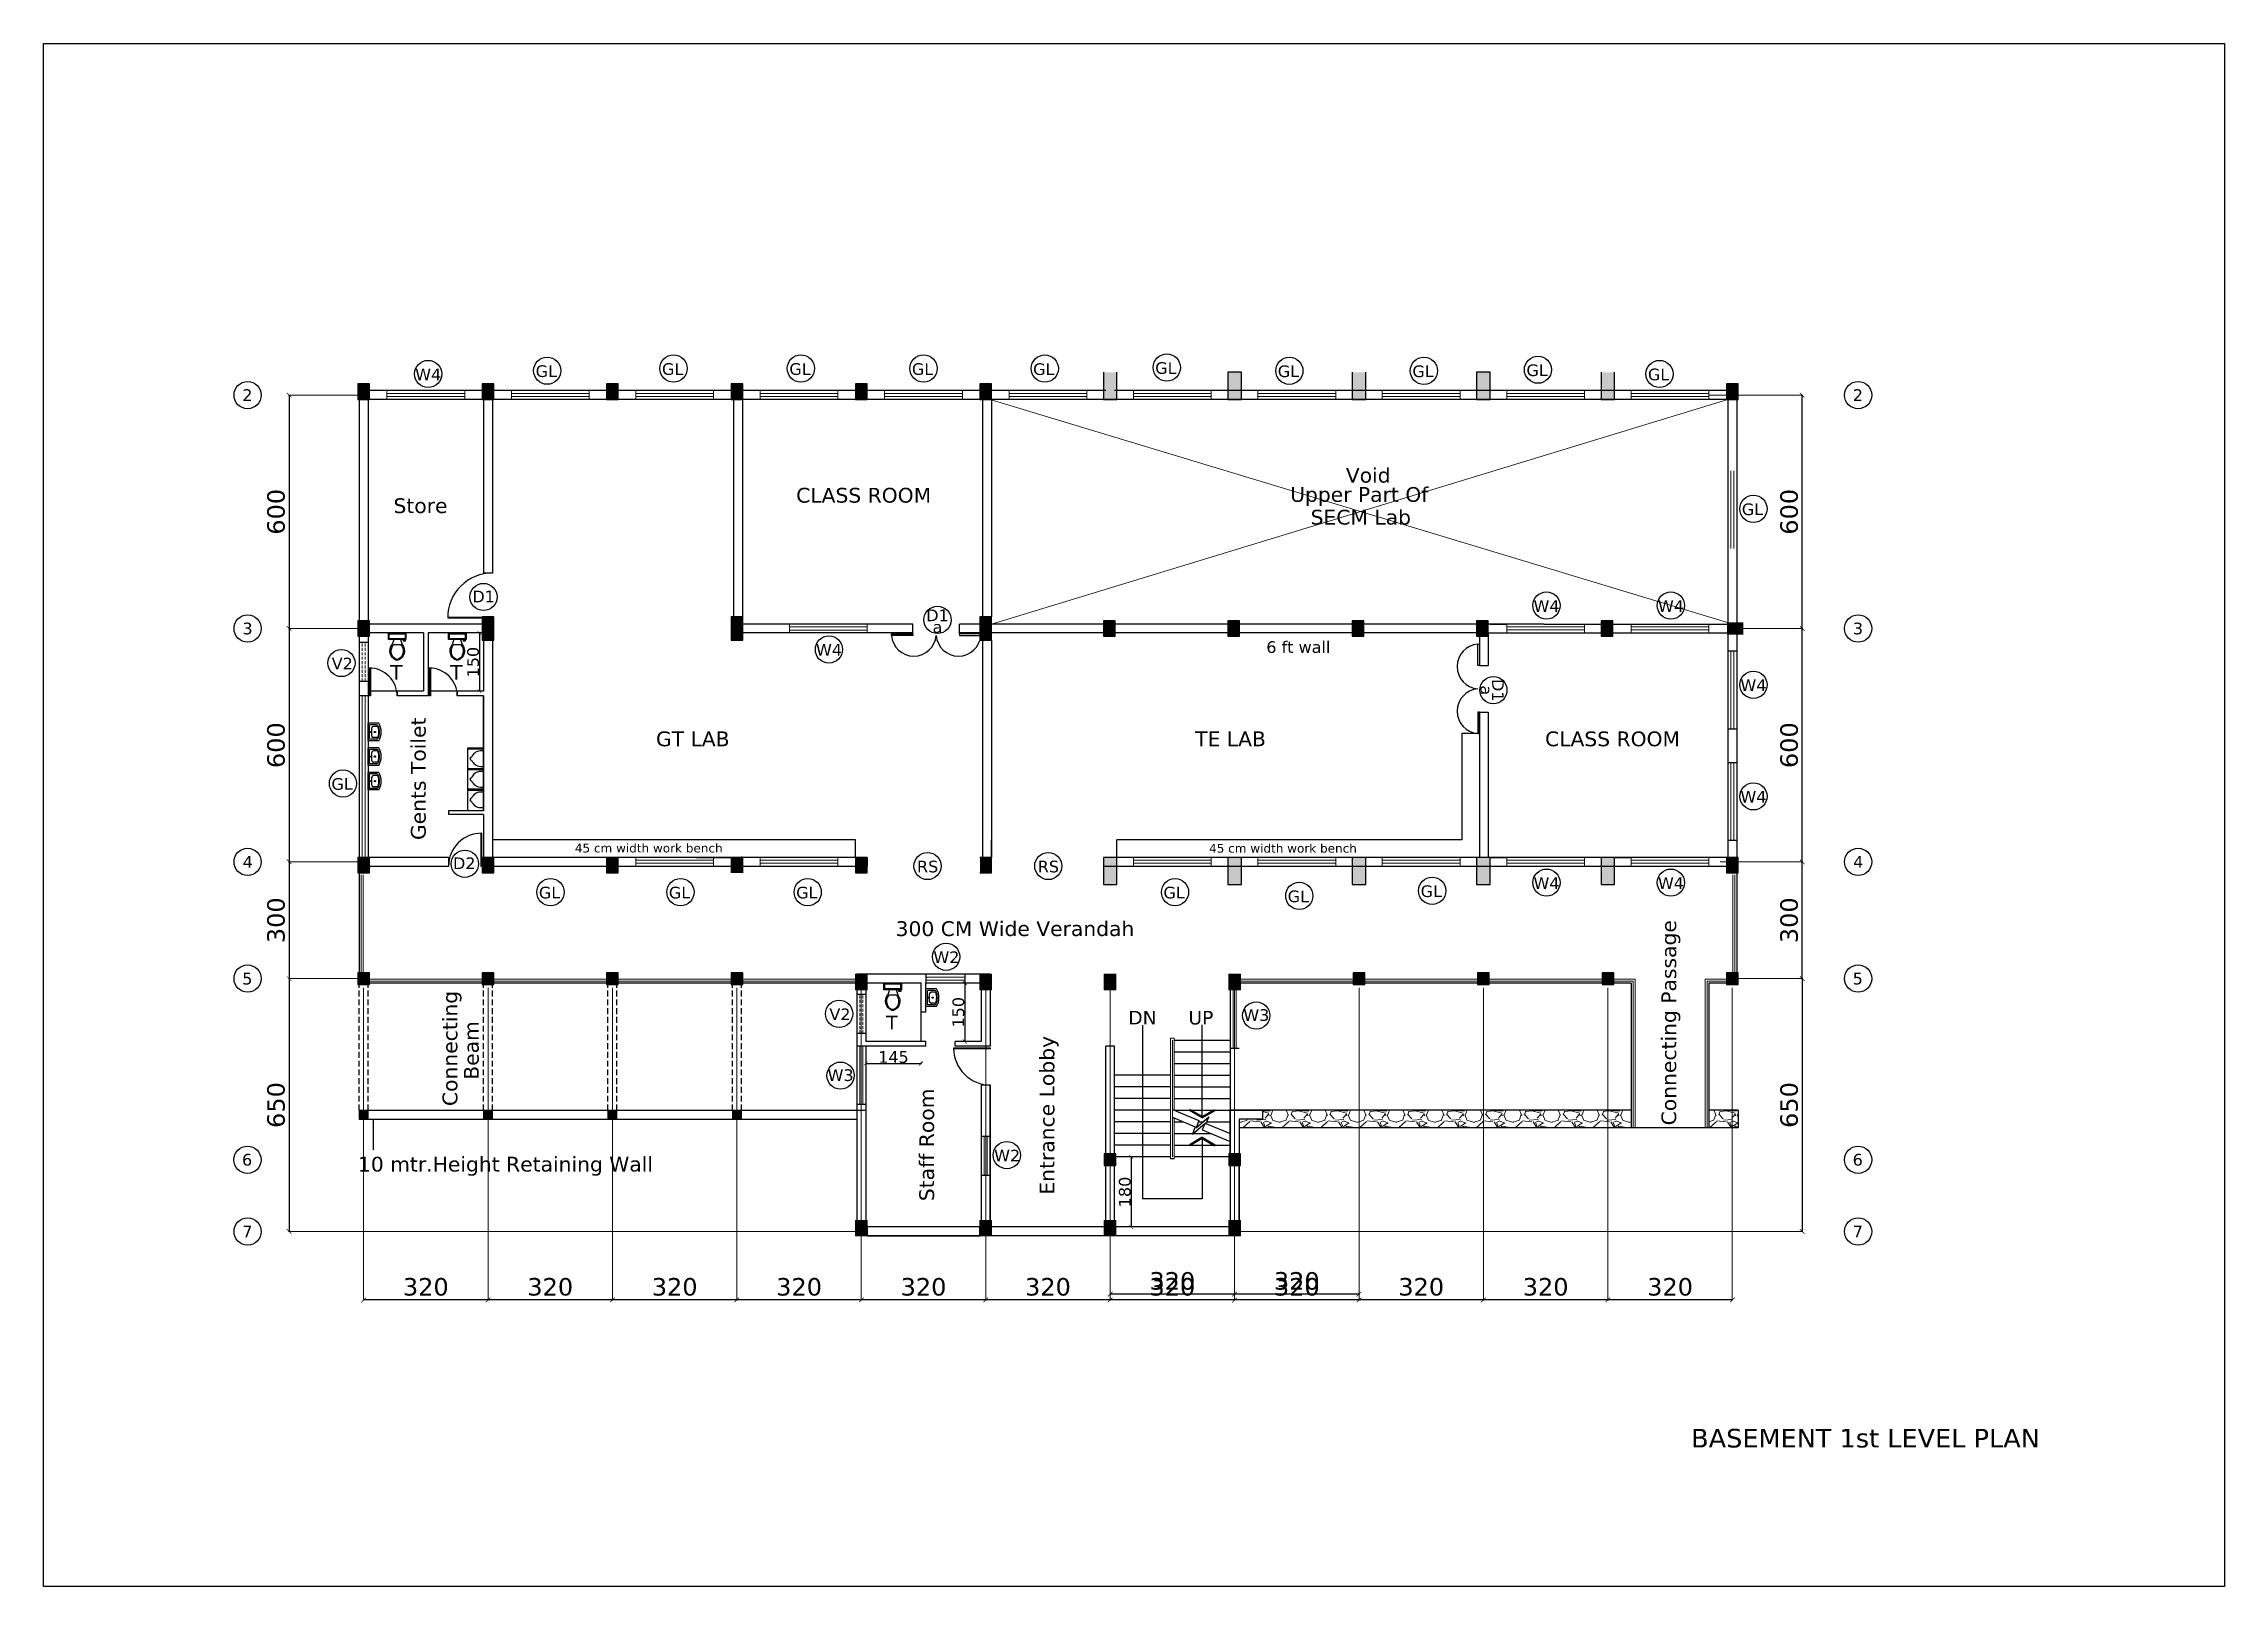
# Model space of a CAD drawing. Header units: millimetres. Extents: x 360755 to 379544, y -205643 to -201628.
# Drawn here: x 367195 to 372804, y -205643 to -201677 of the extents above; entities that cross this region are included whole.
import ezdxf
from ezdxf.enums import TextEntityAlignment as Align

# ---------------------------------------------------------------- set-up
doc = ezdxf.new("R2010")
doc.units = ezdxf.units.MM
doc.header["$LTSCALE"] = 2
doc.header["$MEASUREMENT"] = 0
doc.header["$PDMODE"] = 34
doc.linetypes.add('DASHED2', pattern=[0.375, 0.25, -0.125])
doc.linetypes.add('HIDDEN', pattern=[0.375, 0.25, -0.125])
for name, color, linetype in [('COLS', 2, 'Continuous'), ('DOOR N WINDOWS', 15, 'Continuous'), ('furniture', 141, 'Continuous'), ('p col', 103, 'Continuous'), ('p door', 23, 'Continuous'), ('p wall', 43, 'Continuous'), ('TEXT', 7, 'Continuous'), ('TEXT DWG', 10, 'Continuous'), ('trees', 3, 'Continuous'), ('Wall', 43, 'Continuous')]:
    doc.layers.add(name, color=color, linetype=linetype)
doc.layers.add('h ra', color=223, linetype='Continuous', lineweight=9)
doc.layers.add('hatch', color=253, linetype='Continuous', lineweight=9)
doc.styles.add('ERNATFORDIM', font='verdana.ttf')
doc.styles.add('p1', font='verdana.ttf', dxfattribs={"height": 30})
doc.styles.add('S 40', font='verdana.ttf', dxfattribs={"height": 40})
doc.styles.add('S 45', font='verdana.ttf', dxfattribs={"height": 45})
doc.styles.add('ver25', font='verdana.ttf', dxfattribs={"height": 25})
doc.dimstyles.new('S 40', dxfattribs={"dimtxt": 35, "dimasz": 12, "dimexe": 1.25, "dimexo": 0.625, "dimgap": 10, "dimtad": 1, "dimdec": 0, "dimtxsty": 'S 40', "dimblk": 'ARCHTICK', "dimcen": 2.5, "dimclrd": 96, "dimclre": 128, "dimclrt": 96, "dimadec": 0, "dimazin": 0, "dimtfac": 1, "dimtdec": 0, "dimtmove": 1, "dimatfit": 3, "dimldrblk": 'OPEN30', "dimfxl": 1, "dimlwe": 5, "dimarcsym": 0})
doc.dimstyles.get("Standard").update_dxf_attribs({"dimtxt": 0.18, "dimasz": 0.18, "dimexe": 0.18, "dimexo": 0.0625, "dimgap": 0.09, "dimtad": 0, "dimtih": 1, "dimtoh": 1, "dimdec": 4, "dimzin": 0, "dimdsep": 46, "dimtxsty": 'Standard', "dimcen": 0.09, "dimadec": 0, "dimazin": 0, "dimtfac": 1, "dimtdec": 4, "dimtofl": 0, "dimtmove": 0, "dimatfit": 3, "dimfxl": 1, "dimtolj": 1, "dimtzin": 0, "dimarcsym": 0})
pattern_1 = [(228.0128, (-57053.734, -47432.139), (-799.99982322, -900.00013416), [13.4536, -1331.9088]), (184.9697, (-57062.7343, -47442.139), (1200.00010515, 99.9991307), [23.0868, -2285.5925]), (132.5104, (-57085.7343, -47444.139), (999.999071835, -1100.00086739), [16.2788, -1611.6032]), (267.2737, (-57124.7343, -47469.139), (99.999601773, 2000.000029497), [21.0238, -2081.3558]), (292.8337, (-57125.7343, -47490.139), (-500.000990544, 1199.99964118), [20.6155, -2040.9373]), (357.2737, (-57117.7343, -47509.139), (-2000.000029497, 99.999601773), [21.0238, -2081.3558]), (37.6942, (-57096.7343, -47510.1392), (-1300.000734562, -999.999040516), [27.8029, -2752.4849]), (72.2553, (-57074.7343, -47493.1392), (700.00107627, 2199.999623124), [26.2488, -2598.6321]), (121.4296, (-57066.7343, -47468.139), (-800.00082342, 1299.99950365), [21.095, -2088.4073]), (175.2364, (-57077.734, -47450.139), (1100.00009463, -99.99915327), [24.0832, -1180.0763]), (222.3974, (-57101.7343, -47448.1392), (-1200.000735107, -1099.999208201), [31.1448, -3083.3375]), (138.8141, (-57025.734, -47470.139), (-700.00029468, 599.99973133), [10.6301, -1052.3844]), (171.4692, (-57033.7343, -47463.139), (1299.99982848, -200.000791004), [20.2237, -2002.1511]), (225, (-57053.734, -47460.14), (-1e-14, -100.000031), [14.1421, -127.2792]), (203.1986, (-57060.734, -47448.139), (499.99997307, 200.00013253), [7.6158, -753.9615]), (291.8014, (-57067.734, -47451.14), (-99.99999105, 300.0000273), [10.7703, -527.7462]), (30.9638, (-57063.734, -47461.14), (299.9998022, 200.00024835), [17.4929, -565.6023]), (161.5651, (-57048.734, -47452.14), (200.0000435, -99.9998403), [12.6491, -303.5787]), (16.3895, (-57125.7343, -47451.139), (1000.00021984, 299.99927098), [17.72, -1754.2845]), (70.3462, (-57108.7343, -47446.139), (-399.99952474, -1100.00021356), [14.8661, -1471.7408]), (293.1986, (-57048.734, -47432.139), (-200.00013253, 499.99997307), [15.2315, -746.3458]), (343.6105, (-57042.7343, -47446.139), (-1000.00021984, 299.99927098), [17.72, -1754.2845]), (339.444, (-57125.734, -47513.139), (-500.00018445, 199.99959964), [17.088, -837.3124]), (294.7751, (-57109.734, -47519.139), (-499.99921892, 1100.00034218), [14.3178, -1417.4643]), (66.8014, (-57047.734, -47532.139), (200.00013253, 499.99997307), [15.2315, -746.3458]), (17.354, (-57041.7343, -47518.139), (-1300.00020191, -399.999450226), [16.7631, -1659.5424]), (69.444, (-57096.734, -47532.139), (-199.99959964, -500.00018445), [8.544, -845.8564]), (101.3099, (-57053.734, -47532.14), (-99.9997632, 400.0000752), [5.099, -504.8029]), (165.9638, (-57054.734, -47527.14), (300.0000546, -99.9998057), [20.6155, -391.695]), (186.009, (-57074.7343, -47522.139), (999.99997509, 99.99993175), [19.105, -1891.3923]), (303.6901, (-57063.734, -47470.14), (-100.0001335, 199.9999558), [14.4222, -346.1329]), (353.1572, (-57055.7343, -47482.139), (1699.999936548, -200.000799792), [25.1794, -2492.7563]), (60.9454, (-57030.734, -47485.139), (-400.00000272, -700.00003846), [10.2956, -1019.2674]), (90, (-57025.73, -47476.14), (-100, 100), [6, -94]), (120.2564, (-57076.734, -47519.139), (399.99948868, -700.00024559), [13.8924, -1375.352]), (48.0128, (-57083.734, -47507.139), (799.99982322, 900.00013416), [26.9072, -1318.4552]), (0, (-57065.73, -47487.14), (100, 100), [26, -74]), (325.3048, (-57039.7343, -47487.139), (-999.9994259, 700.00086096), [15.8114, -1565.3274]), (254.0546, (-57026.734, -47496.139), (-99.99998893, -400.00001267), [14.5602, -713.4508]), (207.646, (-57030.7343, -47510.139), (-1899.999580718, -1000.000771317), [23.7065, -2346.9474]), (175.4261, (-57051.7343, -47521.139), (-1300.00005583, 99.999480116), [25.0799, -2482.9074])]

msp = doc.modelspace()

# ---------------------------------------------------------------- texts
at = {"color": 7, "style": 'p1'}
msp.add_text('BASEMENT 1st LEVEL PLAN', height=47.911, dxfattribs=at).set_placement((371880.8, -205261.8), align=Align.MIDDLE_CENTER)
at = {"layer": 'p wall', "color": 7, "style": 'ERNATFORDIM'}
for s, height, p in [('W4', 30, (368184.4, -202527.6)), ('GL', 30, (368488.1, -202519)), ('GL', 30, (368813, -202513.6)), ('GL', 30, (369140.5, -202513.6)), ('GL', 30, (369455.8, -202513.6)), ('GL', 30, (369767.6, -202513.8)), ('GL', 30, (370081.5, -202511)), ('GL', 30, (370396.7, -202519.3)), ('GL', 30, (370742.9, -202519.3)), ('GL', 30, (371036.2, -202516.6)), ('GL', 30, (371348.7, -202527.5)), ('GL', 30, (371590.2, -202874.1)), ('D1', 30, (368326.9, -203098.3)), ('D1', 30, (369494.2, -203146.7)), ('W4', 30, (371060.5, -203122.8)), ('W4', 30, (371380.5, -203122.8)), ('a', 30, (369494.2, -203176.7)), ('W4', 30, (369215.1, -203235.5)), ('6 ft wall', 30, (370422.2, -203228.3)), ('V2', 30, (367963.3, -203270.6)), ('W4', 30, (371592.6, -203326.5)), ('GL', 30, (367962.9, -203580.1)), ('W4', 30, (371592.6, -203613.2)), ('45 cm width work bench', 22.5, (368751.6, -203744.9)), ('45 cm width work bench', 22.5, (370382.7, -203745.5)), ('D2', 30, (368277, -203784.1)), ('RS', 30, (369468.7, -203792.4)), ('RS', 30, (369779.3, -203792.4)), ('GL', 30, (368496.4, -203859.4)), ('GL', 30, (368830.7, -203859.4)), ('GL', 30, (369158.1, -203859.4)), ('GL', 30, (370102.7, -203859.4)), ('GL', 30, (370422.2, -203869.1)), ('GL', 30, (370764.1, -203855.8)), ('W4', 30, (371060.5, -203835)), ('W4', 30, (371380.5, -203835)), ('W2', 30, (369517.1, -204025.6)), ('V2', 30, (369243.2, -204172.3)), ('W3', 30, (370314.2, -204174.3)), ('W3', 30, (369245.1, -204328.7)), ('W2', 30, (369673.3, -204535.4))]:
    msp.add_text(s, height=height, dxfattribs=at).set_placement(p, align=Align.MIDDLE_CENTER)
for s, p in [('a', (370905.6, -203339.3)), ('D1', (370935.6, -203339.3))]:
    msp.add_text(s, height=30, rotation=270, dxfattribs=at).set_placement(p, align=Align.MIDDLE_CENTER)
at = {"layer": 'p wall', "color": 7, "insert": (369380.9, -204282.3), "char_height": 30, "attachment_point": 5, "style": 'p1'}
msp.add_mtext('145', dxfattribs=at)
at = {"layer": 'TEXT', "color": 7}
for s, height, style, p in [('2', 30, 'ERNATFORDIM', (367719.3, -202580.5)), ('2', 30, 'ERNATFORDIM', (371861.2, -202580.5)), ('Void', 38, 'ver25', (370601.9, -202786.6)), ('Store', 38, 'ver25', (368164.5, -202864.8)), ('CLASS ROOM', 38, 'ver25', (369304.2, -202838)), ('Upper Part Of', 38, 'ver25', (370578.9, -202836)), ('SECM Lab', 38, 'ver25', (370582.8, -202894.4)), ('3', 30, 'ERNATFORDIM', (367719.7, -203180.5)), ('3', 30, 'ERNATFORDIM', (371861.5, -203180.5)), ('T', 38, 'ver25', (368102.2, -203293.3)), ('T', 38, 'ver25', (368256.7, -203293.3)), ('GT LAB', 38, 'ver25', (368864.8, -203464.2)), ('TE LAB', 38, 'ver25', (370247.8, -203464.2)), ('CLASS ROOM', 38, 'ver25', (371230.2, -203464.2)), ('4', 30, 'ERNATFORDIM', (367720.4, -203780.5)), ('4', 30, 'ERNATFORDIM', (371862.2, -203780.5)), ('300 CM Wide Verandah', 38, 'ver25', (369693.4, -203952.1)), ('5', 30, 'ERNATFORDIM', (367719.1, -204080.5)), ('5', 30, 'ERNATFORDIM', (371860.9, -204080.5)), ('T', 35, 'ver25', (369376.7, -204193.3)), ('DN', 35, 'p1', (370021.2, -204180.9)), ('UP', 35, 'p1', (370171.5, -204180.9)), ('6', 30, 'ERNATFORDIM', (367718.6, -204546.1)), ('10 mtr.Height Retaining Wall', 38, 'ver25', (368383.1, -204557.5)), ('6', 30, 'ERNATFORDIM', (371860.9, -204546.1)), ('7', 30, 'ERNATFORDIM', (367719.4, -204730.5)), ('7', 30, 'ERNATFORDIM', (371861.2, -204730.5))]:
    msp.add_text(s, height=height, dxfattribs=dict(at, style=style)).set_placement(p, align=Align.MIDDLE_CENTER)
at = {"layer": 'TEXT', "color": 7, "style": 'ver25'}
for s, p in [('Gents Toilet', (368158.9, -203566.9)), ('Connecting Passage', (371375, -204194)), ('Connecting ', (368240.3, -204251.8)), ('Beam ', (368295.3, -204257)), ('Entrance Lobby', (369775.8, -204431.9)), ('Staff Room', (369466.3, -204507.9))]:
    msp.add_text(s, height=38, rotation=90, dxfattribs=at).set_placement(p, align=Align.MIDDLE_CENTER)

# ---------------------------------------------------------------- blocks, each defined once
blk = doc.blocks.new('A$C325B0907')
at = {"layer": 'furniture'}
for p, q in [((22.5, 17.1), (-22.5, 17.1)), ((-22.5, 17.1), (-22.5, 0)), ((-22.5, 0), (22.5, 0)), ((-20.4, 12.9), (-20.4, 4.3)), ((18.2, 15), (-18.2, 15)), ((-18.2, 2.1), (18.2, 2.1)), ((-8.6, 17.1), (-12.9, 30)), ((-8.6, 30), (8.6, 30)), ((8.6, 17.1), (12.9, 30)), ((15, 20.4), (21.4, 20.4)), ((15, 17.1), (15, 20.4)), ((21.4, 18.2), (17.1, 18.2)), ((17.1, 18.2), (17.1, 17.1)), ((20.4, 4.3), (20.4, 12.9)), ((21.4, 20.4), (21.4, 18.2)), ((22.5, 0), (22.5, 17.1))]:
    blk.add_line(p, q, dxfattribs=at)
for centre, major_axis, start_param, end_param in [((7.5, 46.2), (18.4, 18.4), 1.169867, 3.028682), ((9, 46.8), (17.2, 17.2), 1.327375, 3.117718), ((0, 59.7), (-6.06, 6.06), -1.208958, -0.361839), ((0, 62.1), (6.06, 6.06), 0.521165, 1.049632), ((-7.5, 46.2), (-18.4, 18.4), 3.2545, 5.113316), ((-9, 46.8), (-17.2, 17.2), 3.165464, 4.955807), ((-18.5, 13.1), (-1.34, 1.34), -0.927295, 0.927295), ((-18.5, 4), (1.34, 1.34), 2.214297, 4.068888), ((18.5, 13.1), (-1.34, 1.34), 3.785094, 5.639684), ((18.5, 4), (-1.34, 1.34), 2.214297, 4.068888)]:
    blk.add_ellipse(centre, major_axis=major_axis, ratio=1, start_param=start_param, end_param=end_param, dxfattribs=at)
blk = doc.blocks.new('A$C398B4A17')
at = {"color": 4}
for p, q in [((-25, -30.3), (-25, 0)), ((-25, 0), (25, 0)), ((25, -30.3), (25, 0)), ((-20.5, -25), (-20.5, -4.5)), ((-20.5, -4.5), (20.5, -4.5)), ((-16.1, -24.9), (-16.1, -15.2)), ((-11.6, -10.7), (11.6, -10.7)), ((16.1, -24.9), (16.1, -15.2)), ((20.5, -25), (20.5, -4.5))]:
    blk.add_line(p, q, dxfattribs=at)
for centre, radius in [((0, -19.6), 1.79), ((0, -19.6), 1.52), ((0, -7.6), 1.4)]:
    blk.add_circle(centre, radius, dxfattribs=at)
for centre, radius, start, end in [((0, 9.7), 47.2, 237.98444, 302.01556), ((-16.1, -25), 4.46, 180, 245.13949), ((0, 9.7), 42.7, 245.13949, 294.86051), ((-11.6, -15.2), 4.46, 90, 180), ((-11.6, -24.9), 4.46, 180, 251.42728), ((0, 9.7), 40.9, 251.42728, 288.57272), ((11.6, -15.2), 4.46, 0, 90), ((11.6, -24.9), 4.46, 288.57272, 0), ((16.1, -25), 4.46, 294.86051, 0)]:
    blk.add_arc(centre, radius, start, end, dxfattribs=at)
blk = doc.blocks.new('_ArchTick')
at = {"layer": 'p col', "color": 0, "const_width": 0.15}
blk.add_lwpolyline([(-0.5, -0.5), (0.5, 0.5)], dxfattribs=at)
blk = doc.blocks.new('*D893')
at = {"layer": 'Defpoints', "color": 0}
for p in [(368029.7, -202580.5), (367826.6, -203180.5), (368029.7, -203180.5)]:
    blk.add_point(p, dxfattribs=at)
at = {"layer": 'Wall', "color": 128, "lineweight": 5}
for p, q in [((368029, -202580.5), (367825.4, -202580.5)), ((368029, -203180.5), (367825.4, -203180.5))]:
    blk.add_line(p, q, dxfattribs=at)
at = {"layer": 'Wall', "color": 96, "lineweight": -2}
blk.add_line((367826.6, -202580.5), (367826.6, -203180.5), dxfattribs=at)
at = {"layer": 'Wall', "color": 96, "lineweight": -2, "xscale": 12, "yscale": 12, "zscale": 12}
for p, rotation in [((367826.6, -202580.5), 90), ((367826.6, -203180.5), 270)]:
    blk.add_blockref('_ArchTick', p, dxfattribs=dict(at, rotation=rotation))
at = {"layer": 'Wall', "color": 96, "insert": (367793.2, -202880.5), "char_height": 45, "attachment_point": 5, "rotation": 90, "style": 'S 45'}
blk.add_mtext('600', dxfattribs=at)
blk = doc.blocks.new('_Open30')
at = {"color": 0, "linetype": 'ByBlock', "lineweight": -2}
for p, q in [((-1, 0.27), (0, 0)), ((0, 0), (-1, -0.27)), ((0, 0), (-1, 0))]:
    blk.add_line(p, q, dxfattribs=at)
blk = doc.blocks.new('*D894')
at = {"layer": 'Defpoints', "color": 0}
for p in [(368029.7, -203180.5), (367826.6, -203780.5), (368029.7, -203780.5)]:
    blk.add_point(p, dxfattribs=at)
at = {"layer": 'Wall', "color": 128, "lineweight": 5}
for p, q in [((368029, -203180.5), (367825.4, -203180.5)), ((368029, -203780.5), (367825.4, -203780.5))]:
    blk.add_line(p, q, dxfattribs=at)
at = {"layer": 'Wall', "color": 96, "lineweight": -2}
blk.add_line((367826.6, -203180.5), (367826.6, -203780.5), dxfattribs=at)
at = {"layer": 'Wall', "color": 96, "lineweight": -2, "xscale": 12, "yscale": 12, "zscale": 12}
for p, rotation in [((367826.6, -203180.5), 90), ((367826.6, -203780.5), 270)]:
    blk.add_blockref('_ArchTick', p, dxfattribs=dict(at, rotation=rotation))
at = {"layer": 'Wall', "color": 96, "insert": (367793.2, -203480.5), "char_height": 45, "attachment_point": 5, "rotation": 90, "style": 'S 45'}
blk.add_mtext('600', dxfattribs=at)
blk = doc.blocks.new('*D895')
at = {"layer": 'Defpoints', "color": 0}
for p in [(368029.7, -203780.5), (367826.6, -204080.5), (368029.7, -204080.5)]:
    blk.add_point(p, dxfattribs=at)
at = {"layer": 'Wall', "color": 128, "lineweight": 5}
for p, q in [((368029, -203780.5), (367825.4, -203780.5)), ((368029, -204080.5), (367825.4, -204080.5))]:
    blk.add_line(p, q, dxfattribs=at)
at = {"layer": 'Wall', "color": 96, "lineweight": -2}
blk.add_line((367826.6, -203780.5), (367826.6, -204080.5), dxfattribs=at)
at = {"layer": 'Wall', "color": 96, "lineweight": -2, "xscale": 12, "yscale": 12, "zscale": 12}
for p, rotation in [((367826.6, -203780.5), 90), ((367826.6, -204080.5), 270)]:
    blk.add_blockref('_ArchTick', p, dxfattribs=dict(at, rotation=rotation))
at = {"layer": 'Wall', "color": 96, "insert": (367793.2, -203930.5), "char_height": 45, "attachment_point": 5, "rotation": 90, "style": 'S 45'}
blk.add_mtext('300', dxfattribs=at)
blk = doc.blocks.new('*D896')
at = {"layer": 'Defpoints', "color": 0}
for p in [(371506.6, -203780.5), (371718, -203780.5), (371522.4, -204080.5)]:
    blk.add_point(p, dxfattribs=at)
at = {"layer": 'Wall', "color": 128, "lineweight": 5}
for p, q in [((371507.2, -203780.5), (371719.3, -203780.5)), ((371523, -204080.5), (371719.3, -204080.5))]:
    blk.add_line(p, q, dxfattribs=at)
at = {"layer": 'Wall', "color": 96, "lineweight": -2}
blk.add_line((371718, -204080.5), (371718, -203780.5), dxfattribs=at)
at = {"layer": 'Wall', "color": 96, "lineweight": -2, "xscale": 12, "yscale": 12, "zscale": 12}
for p, rotation in [((371718, -203780.5), 90), ((371718, -204080.5), 270)]:
    blk.add_blockref('_ArchTick', p, dxfattribs=dict(at, rotation=rotation))
at = {"layer": 'Wall', "color": 96, "insert": (371684.6, -203930.5), "char_height": 45, "attachment_point": 5, "rotation": 90, "style": 'S 45'}
blk.add_mtext('300', dxfattribs=at)
blk = doc.blocks.new('*D897')
at = {"layer": 'Defpoints', "color": 0}
for p in [(371549.7, -203180.5), (371718, -203180.5), (371506.6, -203780.5)]:
    blk.add_point(p, dxfattribs=at)
at = {"layer": 'Wall', "color": 128, "lineweight": 5}
for p, q in [((371550.3, -203180.5), (371719.3, -203180.5)), ((371507.2, -203780.5), (371719.3, -203780.5))]:
    blk.add_line(p, q, dxfattribs=at)
at = {"layer": 'Wall', "color": 96, "lineweight": -2}
blk.add_line((371718, -203780.5), (371718, -203180.5), dxfattribs=at)
at = {"layer": 'Wall', "color": 96, "lineweight": -2, "xscale": 12, "yscale": 12, "zscale": 12}
for p, rotation in [((371718, -203180.5), 90), ((371718, -203780.5), 270)]:
    blk.add_blockref('_ArchTick', p, dxfattribs=dict(at, rotation=rotation))
at = {"layer": 'Wall', "color": 96, "insert": (371684.6, -203480.5), "char_height": 45, "attachment_point": 5, "rotation": 90, "style": 'S 45'}
blk.add_mtext('600', dxfattribs=at)
blk = doc.blocks.new('*D898')
at = {"layer": 'Defpoints', "color": 0}
for p in [(371478.2, -202580.5), (371718, -202580.5), (371549.7, -203180.5)]:
    blk.add_point(p, dxfattribs=at)
at = {"layer": 'Wall', "color": 128, "lineweight": 5}
for p, q in [((371478.8, -202580.5), (371719.3, -202580.5)), ((371550.3, -203180.5), (371719.3, -203180.5))]:
    blk.add_line(p, q, dxfattribs=at)
at = {"layer": 'Wall', "color": 96, "lineweight": -2}
blk.add_line((371718, -203180.5), (371718, -202580.5), dxfattribs=at)
at = {"layer": 'Wall', "color": 96, "lineweight": -2, "xscale": 12, "yscale": 12, "zscale": 12}
for p, rotation in [((371718, -202580.5), 90), ((371718, -203180.5), 270)]:
    blk.add_blockref('_ArchTick', p, dxfattribs=dict(at, rotation=rotation))
at = {"layer": 'Wall', "color": 96, "insert": (371684.6, -202880.5), "char_height": 45, "attachment_point": 5, "rotation": 90, "style": 'S 45'}
blk.add_mtext('600', dxfattribs=at)
blk = doc.blocks.new('*D899')
at = {"layer": 'Defpoints', "color": 0}
for p in [(371218.2, -204104), (371538.2, -204104), (371218.2, -204906.5)]:
    blk.add_point(p, dxfattribs=at)
at = {"layer": 'Wall', "color": 128, "lineweight": 5}
for p, q in [((371218.2, -204104.6), (371218.2, -204907.8)), ((371538.2, -204104.6), (371538.2, -204907.8))]:
    blk.add_line(p, q, dxfattribs=at)
at = {"layer": 'Wall', "color": 96, "lineweight": -2}
blk.add_line((371538.2, -204906.5), (371218.2, -204906.5), dxfattribs=at)
at = {"layer": 'Wall', "color": 96, "lineweight": -2, "xscale": 12, "yscale": 12, "zscale": 12, "rotation": 180}
blk.add_blockref('_ArchTick', (371218.2, -204906.5), dxfattribs=at)
at = {"layer": 'Wall', "color": 96, "lineweight": -2, "xscale": 12, "yscale": 12, "zscale": 12}
blk.add_blockref('_ArchTick', (371538.2, -204906.5), dxfattribs=at)
at = {"layer": 'Wall', "color": 96, "insert": (371378.2, -204873.1), "char_height": 45, "attachment_point": 5, "style": 'S 45'}
blk.add_mtext('320', dxfattribs=at)
blk = doc.blocks.new('*D900')
at = {"layer": 'Defpoints', "color": 0}
for p in [(370898.2, -204104), (371218.2, -204104), (370898.2, -204906.5)]:
    blk.add_point(p, dxfattribs=at)
at = {"layer": 'Wall', "color": 128, "lineweight": 5}
for p, q in [((370898.2, -204104.6), (370898.2, -204907.8)), ((371218.2, -204104.6), (371218.2, -204907.8))]:
    blk.add_line(p, q, dxfattribs=at)
at = {"layer": 'Wall', "color": 96, "lineweight": -2}
blk.add_line((371218.2, -204906.5), (370898.2, -204906.5), dxfattribs=at)
at = {"layer": 'Wall', "color": 96, "lineweight": -2, "xscale": 12, "yscale": 12, "zscale": 12, "rotation": 180}
blk.add_blockref('_ArchTick', (370898.2, -204906.5), dxfattribs=at)
at = {"layer": 'Wall', "color": 96, "lineweight": -2, "xscale": 12, "yscale": 12, "zscale": 12}
blk.add_blockref('_ArchTick', (371218.2, -204906.5), dxfattribs=at)
at = {"layer": 'Wall', "color": 96, "insert": (371058.2, -204873.1), "char_height": 45, "attachment_point": 5, "style": 'S 45'}
blk.add_mtext('320', dxfattribs=at)
blk = doc.blocks.new('*D901')
at = {"layer": 'Defpoints', "color": 0}
for p in [(370578.2, -204104), (370898.2, -204104), (370578.2, -204906.5)]:
    blk.add_point(p, dxfattribs=at)
at = {"layer": 'Wall', "color": 128, "lineweight": 5}
for p, q in [((370578.2, -204104.6), (370578.2, -204907.8)), ((370898.2, -204104.6), (370898.2, -204907.8))]:
    blk.add_line(p, q, dxfattribs=at)
at = {"layer": 'Wall', "color": 96, "lineweight": -2}
blk.add_line((370898.2, -204906.5), (370578.2, -204906.5), dxfattribs=at)
at = {"layer": 'Wall', "color": 96, "lineweight": -2, "xscale": 12, "yscale": 12, "zscale": 12, "rotation": 180}
blk.add_blockref('_ArchTick', (370578.2, -204906.5), dxfattribs=at)
at = {"layer": 'Wall', "color": 96, "lineweight": -2, "xscale": 12, "yscale": 12, "zscale": 12}
blk.add_blockref('_ArchTick', (370898.2, -204906.5), dxfattribs=at)
at = {"layer": 'Wall', "color": 96, "insert": (370738.2, -204873.1), "char_height": 45, "attachment_point": 5, "style": 'S 45'}
blk.add_mtext('320', dxfattribs=at)
blk = doc.blocks.new('*D902')
at = {"layer": 'Defpoints', "color": 0}
for p in [(370258.2, -204104), (370578.2, -204104), (370258.2, -204906.5)]:
    blk.add_point(p, dxfattribs=at)
at = {"layer": 'Wall', "color": 128, "lineweight": 5}
for p, q in [((370258.2, -204104.6), (370258.2, -204907.8)), ((370578.2, -204104.6), (370578.2, -204907.8))]:
    blk.add_line(p, q, dxfattribs=at)
at = {"layer": 'Wall', "color": 96, "lineweight": -2}
blk.add_line((370578.2, -204906.5), (370258.2, -204906.5), dxfattribs=at)
at = {"layer": 'Wall', "color": 96, "lineweight": -2, "xscale": 12, "yscale": 12, "zscale": 12, "rotation": 180}
blk.add_blockref('_ArchTick', (370258.2, -204906.5), dxfattribs=at)
at = {"layer": 'Wall', "color": 96, "lineweight": -2, "xscale": 12, "yscale": 12, "zscale": 12}
blk.add_blockref('_ArchTick', (370578.2, -204906.5), dxfattribs=at)
at = {"layer": 'Wall', "color": 96, "insert": (370418.2, -204873.1), "char_height": 45, "attachment_point": 5, "style": 'S 45'}
blk.add_mtext('320', dxfattribs=at)
blk = doc.blocks.new('*D903')
at = {"layer": 'Defpoints', "color": 0}
for p in [(369938.2, -204104), (370258.2, -204104), (369938.2, -204906.5)]:
    blk.add_point(p, dxfattribs=at)
at = {"layer": 'Wall', "color": 128, "lineweight": 5}
for p, q in [((369938.2, -204104.6), (369938.2, -204907.8)), ((370258.2, -204104.6), (370258.2, -204907.8))]:
    blk.add_line(p, q, dxfattribs=at)
at = {"layer": 'Wall', "color": 96, "lineweight": -2}
blk.add_line((370258.2, -204906.5), (369938.2, -204906.5), dxfattribs=at)
at = {"layer": 'Wall', "color": 96, "lineweight": -2, "xscale": 12, "yscale": 12, "zscale": 12, "rotation": 180}
blk.add_blockref('_ArchTick', (369938.2, -204906.5), dxfattribs=at)
at = {"layer": 'Wall', "color": 96, "lineweight": -2, "xscale": 12, "yscale": 12, "zscale": 12}
blk.add_blockref('_ArchTick', (370258.2, -204906.5), dxfattribs=at)
at = {"layer": 'Wall', "color": 96, "insert": (370098.2, -204873.1), "char_height": 45, "attachment_point": 5, "style": 'S 45'}
blk.add_mtext('320', dxfattribs=at)
blk = doc.blocks.new('*D904')
at = {"layer": 'Defpoints', "color": 0}
for p in [(369618.2, -204104), (369938.2, -204104), (369618.2, -204906.5)]:
    blk.add_point(p, dxfattribs=at)
at = {"layer": 'Wall', "color": 128, "lineweight": 5}
for p, q in [((369618.2, -204104.6), (369618.2, -204907.8)), ((369938.2, -204104.6), (369938.2, -204907.8))]:
    blk.add_line(p, q, dxfattribs=at)
at = {"layer": 'Wall', "color": 96, "lineweight": -2}
blk.add_line((369938.2, -204906.5), (369618.2, -204906.5), dxfattribs=at)
at = {"layer": 'Wall', "color": 96, "lineweight": -2, "xscale": 12, "yscale": 12, "zscale": 12, "rotation": 180}
blk.add_blockref('_ArchTick', (369618.2, -204906.5), dxfattribs=at)
at = {"layer": 'Wall', "color": 96, "lineweight": -2, "xscale": 12, "yscale": 12, "zscale": 12}
blk.add_blockref('_ArchTick', (369938.2, -204906.5), dxfattribs=at)
at = {"layer": 'Wall', "color": 96, "insert": (369778.2, -204873.1), "char_height": 45, "attachment_point": 5, "style": 'S 45'}
blk.add_mtext('320', dxfattribs=at)
blk = doc.blocks.new('*D905')
at = {"layer": 'Defpoints', "color": 0}
for p in [(369298.2, -204092), (369618.2, -204104), (369298.2, -204906.5)]:
    blk.add_point(p, dxfattribs=at)
at = {"layer": 'Wall', "color": 128, "lineweight": 5}
for p, q in [((369298.2, -204092.6), (369298.2, -204907.8)), ((369618.2, -204104.6), (369618.2, -204907.8))]:
    blk.add_line(p, q, dxfattribs=at)
at = {"layer": 'Wall', "color": 96, "lineweight": -2}
blk.add_line((369618.2, -204906.5), (369298.2, -204906.5), dxfattribs=at)
at = {"layer": 'Wall', "color": 96, "lineweight": -2, "xscale": 12, "yscale": 12, "zscale": 12, "rotation": 180}
blk.add_blockref('_ArchTick', (369298.2, -204906.5), dxfattribs=at)
at = {"layer": 'Wall', "color": 96, "lineweight": -2, "xscale": 12, "yscale": 12, "zscale": 12}
blk.add_blockref('_ArchTick', (369618.2, -204906.5), dxfattribs=at)
at = {"layer": 'Wall', "color": 96, "insert": (369458.2, -204873.1), "char_height": 45, "attachment_point": 5, "style": 'S 45'}
blk.add_mtext('320', dxfattribs=at)
blk = doc.blocks.new('*D906')
at = {"layer": 'Defpoints', "color": 0}
for p in [(369298.2, -204092), (368978.2, -204104), (368978.2, -204906.5)]:
    blk.add_point(p, dxfattribs=at)
at = {"layer": 'Wall', "color": 128, "lineweight": 5}
for p, q in [((369298.2, -204092.6), (369298.2, -204907.8)), ((368978.2, -204104.6), (368978.2, -204907.8))]:
    blk.add_line(p, q, dxfattribs=at)
at = {"layer": 'Wall', "color": 96, "lineweight": -2}
blk.add_line((369298.2, -204906.5), (368978.2, -204906.5), dxfattribs=at)
at = {"layer": 'Wall', "color": 96, "lineweight": -2, "xscale": 12, "yscale": 12, "zscale": 12, "rotation": 180}
blk.add_blockref('_ArchTick', (368978.2, -204906.5), dxfattribs=at)
at = {"layer": 'Wall', "color": 96, "lineweight": -2, "xscale": 12, "yscale": 12, "zscale": 12}
blk.add_blockref('_ArchTick', (369298.2, -204906.5), dxfattribs=at)
at = {"layer": 'Wall', "color": 96, "insert": (369138.2, -204873.1), "char_height": 45, "attachment_point": 5, "style": 'S 45'}
blk.add_mtext('320', dxfattribs=at)
blk = doc.blocks.new('*D907')
at = {"layer": 'Defpoints', "color": 0}
for p in [(368658.2, -204104), (368978.2, -204104), (368658.2, -204906.5)]:
    blk.add_point(p, dxfattribs=at)
at = {"layer": 'Wall', "color": 128, "lineweight": 5}
for p, q in [((368658.2, -204104.6), (368658.2, -204907.8)), ((368978.2, -204104.6), (368978.2, -204907.8))]:
    blk.add_line(p, q, dxfattribs=at)
at = {"layer": 'Wall', "color": 96, "lineweight": -2}
blk.add_line((368978.2, -204906.5), (368658.2, -204906.5), dxfattribs=at)
at = {"layer": 'Wall', "color": 96, "lineweight": -2, "xscale": 12, "yscale": 12, "zscale": 12, "rotation": 180}
blk.add_blockref('_ArchTick', (368658.2, -204906.5), dxfattribs=at)
at = {"layer": 'Wall', "color": 96, "lineweight": -2, "xscale": 12, "yscale": 12, "zscale": 12}
blk.add_blockref('_ArchTick', (368978.2, -204906.5), dxfattribs=at)
at = {"layer": 'Wall', "color": 96, "insert": (368818.2, -204873.1), "char_height": 45, "attachment_point": 5, "style": 'S 45'}
blk.add_mtext('320', dxfattribs=at)
blk = doc.blocks.new('*D908')
at = {"layer": 'Defpoints', "color": 0}
for p in [(368338.2, -204104), (368658.2, -204104), (368338.2, -204906.5)]:
    blk.add_point(p, dxfattribs=at)
at = {"layer": 'Wall', "color": 128, "lineweight": 5}
for p, q in [((368338.2, -204104.6), (368338.2, -204907.8)), ((368658.2, -204104.6), (368658.2, -204907.8))]:
    blk.add_line(p, q, dxfattribs=at)
at = {"layer": 'Wall', "color": 96, "lineweight": -2}
blk.add_line((368658.2, -204906.5), (368338.2, -204906.5), dxfattribs=at)
at = {"layer": 'Wall', "color": 96, "lineweight": -2, "xscale": 12, "yscale": 12, "zscale": 12, "rotation": 180}
blk.add_blockref('_ArchTick', (368338.2, -204906.5), dxfattribs=at)
at = {"layer": 'Wall', "color": 96, "lineweight": -2, "xscale": 12, "yscale": 12, "zscale": 12}
blk.add_blockref('_ArchTick', (368658.2, -204906.5), dxfattribs=at)
at = {"layer": 'Wall', "color": 96, "insert": (368498.2, -204873.1), "char_height": 45, "attachment_point": 5, "style": 'S 45'}
blk.add_mtext('320', dxfattribs=at)
blk = doc.blocks.new('*D909')
at = {"layer": 'Defpoints', "color": 0}
for p in [(368018.2, -204104), (368338.2, -204104), (368018.2, -204906.5)]:
    blk.add_point(p, dxfattribs=at)
at = {"layer": 'Wall', "color": 128, "lineweight": 5}
for p, q in [((368018.2, -204104.6), (368018.2, -204907.8)), ((368338.2, -204104.6), (368338.2, -204907.8))]:
    blk.add_line(p, q, dxfattribs=at)
at = {"layer": 'Wall', "color": 96, "lineweight": -2}
blk.add_line((368338.2, -204906.5), (368018.2, -204906.5), dxfattribs=at)
at = {"layer": 'Wall', "color": 96, "lineweight": -2, "xscale": 12, "yscale": 12, "zscale": 12, "rotation": 180}
blk.add_blockref('_ArchTick', (368018.2, -204906.5), dxfattribs=at)
at = {"layer": 'Wall', "color": 96, "lineweight": -2, "xscale": 12, "yscale": 12, "zscale": 12}
blk.add_blockref('_ArchTick', (368338.2, -204906.5), dxfattribs=at)
at = {"layer": 'Wall', "color": 96, "insert": (368178.2, -204873.1), "char_height": 45, "attachment_point": 5, "style": 'S 45'}
blk.add_mtext('320', dxfattribs=at)
blk = doc.blocks.new('*D910')
at = {"layer": 'Defpoints', "color": 0}
for p in [(371549.7, -204080.5), (370269.7, -204730.5), (371718, -204730.5)]:
    blk.add_point(p, dxfattribs=at)
at = {"layer": 'Wall', "color": 128, "lineweight": 5}
for p, q in [((371550.3, -204080.5), (371719.3, -204080.5)), ((370270.3, -204730.5), (371719.3, -204730.5))]:
    blk.add_line(p, q, dxfattribs=at)
at = {"layer": 'Wall', "color": 96, "lineweight": -2}
blk.add_line((371718, -204080.5), (371718, -204730.5), dxfattribs=at)
at = {"layer": 'Wall', "color": 96, "lineweight": -2, "xscale": 12, "yscale": 12, "zscale": 12}
for p, rotation in [((371718, -204080.5), 90), ((371718, -204730.5), 270)]:
    blk.add_blockref('_ArchTick', p, dxfattribs=dict(at, rotation=rotation))
at = {"layer": 'Wall', "color": 96, "insert": (371684.6, -204405.5), "char_height": 45, "attachment_point": 5, "rotation": 90, "style": 'S 45'}
blk.add_mtext('650', dxfattribs=at)
blk = doc.blocks.new('*D887')
at = {"layer": 'Defpoints', "color": 0}
for p in [(370258.2, -204104), (370578.2, -204104), (370258.2, -204891.3)]:
    blk.add_point(p, dxfattribs=at)
at = {"layer": 'Wall', "color": 128, "lineweight": 5}
for p, q in [((370258.2, -204104.6), (370258.2, -204892.6)), ((370578.2, -204104.6), (370578.2, -204892.6))]:
    blk.add_line(p, q, dxfattribs=at)
at = {"layer": 'Wall', "color": 96, "lineweight": -2}
blk.add_line((370578.2, -204891.3), (370258.2, -204891.3), dxfattribs=at)
at = {"layer": 'Wall', "color": 96, "lineweight": -2, "xscale": 12, "yscale": 12, "zscale": 12, "rotation": 180}
blk.add_blockref('_ArchTick', (370258.2, -204891.3), dxfattribs=at)
at = {"layer": 'Wall', "color": 96, "lineweight": -2, "xscale": 12, "yscale": 12, "zscale": 12}
blk.add_blockref('_ArchTick', (370578.2, -204891.3), dxfattribs=at)
at = {"layer": 'Wall', "color": 96, "insert": (370418.2, -204857.9), "char_height": 45, "attachment_point": 5, "style": 'S 45'}
blk.add_mtext('320', dxfattribs=at)
blk = doc.blocks.new('*D888')
at = {"layer": 'Defpoints', "color": 0}
for p in [(369938.2, -204104), (370258.2, -204104), (369938.2, -204891.3)]:
    blk.add_point(p, dxfattribs=at)
at = {"layer": 'Wall', "color": 128, "lineweight": 5}
for p, q in [((369938.2, -204104.6), (369938.2, -204892.6)), ((370258.2, -204104.6), (370258.2, -204892.6))]:
    blk.add_line(p, q, dxfattribs=at)
at = {"layer": 'Wall', "color": 96, "lineweight": -2}
blk.add_line((370258.2, -204891.3), (369938.2, -204891.3), dxfattribs=at)
at = {"layer": 'Wall', "color": 96, "lineweight": -2, "xscale": 12, "yscale": 12, "zscale": 12, "rotation": 180}
blk.add_blockref('_ArchTick', (369938.2, -204891.3), dxfattribs=at)
at = {"layer": 'Wall', "color": 96, "lineweight": -2, "xscale": 12, "yscale": 12, "zscale": 12}
blk.add_blockref('_ArchTick', (370258.2, -204891.3), dxfattribs=at)
at = {"layer": 'Wall', "color": 96, "insert": (370098.2, -204857.9), "char_height": 45, "attachment_point": 5, "style": 'S 45'}
blk.add_mtext('320', dxfattribs=at)
blk = doc.blocks.new('*D889')
at = {"layer": 'Defpoints', "color": 0}
for p in [(369583.7, -204092), (369564.3, -204242), (369583.7, -204242)]:
    blk.add_point(p, dxfattribs=at)
at = {"layer": 'p wall', "color": 128, "linetype": 'HIDDEN', "lineweight": 5}
for p, q in [((369568.3, -204092), (369563, -204092)), ((369568.3, -204242), (369563, -204242))]:
    blk.add_line(p, q, dxfattribs=at)
at = {"layer": 'p wall', "color": 96, "lineweight": -2}
blk.add_line((369564.3, -204092), (369564.3, -204242), dxfattribs=at)
at = {"layer": 'p wall', "color": 96, "lineweight": -2, "xscale": 10, "yscale": 10, "zscale": 10}
for p, rotation in [((369564.3, -204092), 90), ((369564.3, -204242), 270)]:
    blk.add_blockref('_ArchTick', p, dxfattribs=dict(at, rotation=rotation))
at = {"layer": 'p wall', "color": 96, "insert": (369548, -204167), "char_height": 30, "attachment_point": 5, "rotation": 90, "style": 'p1'}
blk.add_mtext('150', dxfattribs=at)
blk = doc.blocks.new('*D890')
at = {"layer": 'Defpoints', "color": 0}
for p in [(368184.2, -203192), (368184.2, -203342), (368316.1, -203342)]:
    blk.add_point(p, dxfattribs=at)
at = {"layer": 'p wall', "color": 128, "linetype": 'HIDDEN', "lineweight": 5}
for p, q in [((368312.1, -203192), (368317.3, -203192)), ((368312.1, -203342), (368317.3, -203342))]:
    blk.add_line(p, q, dxfattribs=at)
at = {"layer": 'p wall', "color": 96, "lineweight": -2}
blk.add_line((368316.1, -203192), (368316.1, -203342), dxfattribs=at)
at = {"layer": 'p wall', "color": 96, "lineweight": -2, "xscale": 10, "yscale": 10, "zscale": 10}
for p, rotation in [((368316.1, -203192), 90), ((368316.1, -203342), 270)]:
    blk.add_blockref('_ArchTick', p, dxfattribs=dict(at, rotation=rotation))
at = {"layer": 'p wall', "color": 96, "insert": (368299.9, -203267), "char_height": 30, "attachment_point": 5, "rotation": 90, "style": 'p1'}
blk.add_mtext('150', dxfattribs=at)
blk = doc.blocks.new('*D891')
at = {"layer": 'Defpoints', "color": 0}
for p in [(369953.2, -204539), (369953.2, -204719), (369992.3, -204719)]:
    blk.add_point(p, dxfattribs=at)
at = {"layer": 'p wall', "color": 128, "linetype": 'HIDDEN', "lineweight": 5}
for p, q in [((369988.3, -204539), (369993.6, -204539)), ((369988.3, -204719), (369993.6, -204719))]:
    blk.add_line(p, q, dxfattribs=at)
at = {"layer": 'p wall', "color": 96, "lineweight": -2}
blk.add_line((369992.3, -204539), (369992.3, -204719), dxfattribs=at)
at = {"layer": 'p wall', "color": 96, "lineweight": -2, "xscale": 10, "yscale": 10, "zscale": 10}
for p, rotation in [((369992.3, -204539), 90), ((369992.3, -204719), 270)]:
    blk.add_blockref('_ArchTick', p, dxfattribs=dict(at, rotation=rotation))
at = {"layer": 'p wall', "color": 96, "insert": (369976, -204629), "char_height": 30, "attachment_point": 5, "rotation": 90, "style": 'p1'}
blk.add_mtext('180', dxfattribs=at)
blk = doc.blocks.new('*D892')
at = {"layer": 'Defpoints', "color": 0}
for p in [(368003.2, -204080.5), (367826.6, -204730.5), (369283.2, -204730.5)]:
    blk.add_point(p, dxfattribs=at)
at = {"layer": 'Wall', "color": 128, "lineweight": 5}
for p, q in [((368002.5, -204080.5), (367825.4, -204080.5)), ((369282.5, -204730.5), (367825.4, -204730.5))]:
    blk.add_line(p, q, dxfattribs=at)
at = {"layer": 'Wall', "color": 96, "lineweight": -2}
blk.add_line((367826.6, -204080.5), (367826.6, -204730.5), dxfattribs=at)
at = {"layer": 'Wall', "color": 96, "lineweight": -2, "xscale": 12, "yscale": 12, "zscale": 12}
for p, rotation in [((367826.6, -204080.5), 90), ((367826.6, -204730.5), 270)]:
    blk.add_blockref('_ArchTick', p, dxfattribs=dict(at, rotation=rotation))
at = {"layer": 'Wall', "color": 96, "insert": (367793.2, -204405.5), "char_height": 45, "attachment_point": 5, "rotation": 90, "style": 'S 45'}
blk.add_mtext('650', dxfattribs=at)

# ---------------------------------------------------------------- dimensions: what is measured, and where the dimension line sits
at = {"layer": 'p wall', "color": 7}
for base, p1, p2, picture, middle in [((368316.1, -203342), (368184.2, -203192), (368184.2, -203342), '*D890', (368299.9, -203267)), ((369564.3, -204242), (369583.7, -204092), (369583.7, -204242), '*D889', (369548, -204167)), ((369992.3, -204719), (369953.2, -204539), (369953.2, -204719), '*D891', (369976, -204629))]:
    dim = msp.add_linear_dim(base=base, p1=p1, p2=p2, angle=90, dimstyle='Standard', override={"dimtxt": 2.5, "dimasz": 10, "dimexe": 1.25, "dimexo": 0.625, "dimgap": 0.625, "dimtad": 1, "dimtih": 0, "dimtoh": 0, "dimdec": 0, "dimzin": 8, "dimdsep": 44, "dimtxsty": 'p1', "dimblk": 'ArchTick', "dimcen": 2.5, "dimclrd": 96, "dimclre": 128, "dimclrt": 96, "dimtdec": 0, "dimtofl": 1, "dimtmove": 1, "dimfxl": 4, "dimfxlon": 1, "dimtolj": 0, "dimtzin": 8, "dimlwe": 5, "dimarcsym": 1}, dxfattribs=at)
    dim.commit()
    dim.dimension.update_dxf_attribs({"geometry": picture, "text_midpoint": middle})
at = {"layer": 'Wall', "color": 7}
for base, p1, p2, angle, picture, middle in [((367826.6, -203180.5), (368029.7, -202580.5), (368029.7, -203180.5), 90, '*D893', (367793.2, -202880.5)), ((371718, -202580.5), (371549.7, -203180.5), (371478.2, -202580.5), 90, '*D898', (371684.6, -202880.5)), ((367826.6, -203780.5), (368029.7, -203180.5), (368029.7, -203780.5), 90, '*D894', (367793.2, -203480.5)), ((371718, -203180.5), (371506.6, -203780.5), (371549.7, -203180.5), 90, '*D897', (371684.6, -203480.5)), ((367826.6, -204080.5), (368029.7, -203780.5), (368029.7, -204080.5), 90, '*D895', (367793.2, -203930.5)), ((371718, -203780.5), (371522.4, -204080.5), (371506.6, -203780.5), 90, '*D896', (371684.6, -203930.5)), ((367826.6, -204730.5), (368003.2, -204080.5), (369283.2, -204730.5), 90, '*D892', (367793.2, -204405.5)), ((368978.2, -204906.5), (369298.2, -204092), (368978.2, -204104), 180, '*D906', (369138.2, -204873.1)), ((369298.2, -204906.5), (369618.2, -204104), (369298.2, -204092), 180, '*D905', (369458.2, -204873.1)), ((371718, -204730.5), (371549.7, -204080.5), (370269.7, -204730.5), 90, '*D910', (371684.6, -204405.5)), ((368018.2, -204906.5), (368338.2, -204104), (368018.2, -204104), 180, '*D909', (368178.2, -204873.1)), ((368338.2, -204906.5), (368658.2, -204104), (368338.2, -204104), 180, '*D908', (368498.2, -204873.1)), ((368658.2, -204906.5), (368978.2, -204104), (368658.2, -204104), 180, '*D907', (368818.2, -204873.1)), ((369618.2, -204906.5), (369938.2, -204104), (369618.2, -204104), 180, '*D904', (369778.2, -204873.1)), ((369938.2, -204906.5), (370258.2, -204104), (369938.2, -204104), 180, '*D903', (370098.2, -204873.1)), ((369938.2, -204891.3), (370258.2, -204104), (369938.2, -204104), 180, '*D888', (370098.2, -204857.9)), ((370258.2, -204906.5), (370578.2, -204104), (370258.2, -204104), 180, '*D902', (370418.2, -204873.1)), ((370258.2, -204891.3), (370578.2, -204104), (370258.2, -204104), 180, '*D887', (370418.2, -204857.9)), ((370578.2, -204906.5), (370898.2, -204104), (370578.2, -204104), 180, '*D901', (370738.2, -204873.1)), ((370898.2, -204906.5), (371218.2, -204104), (370898.2, -204104), 180, '*D900', (371058.2, -204873.1)), ((371218.2, -204906.5), (371538.2, -204104), (371218.2, -204104), 180, '*D899', (371378.2, -204873.1))]:
    dim = msp.add_linear_dim(base=base, p1=p1, p2=p2, angle=angle, dimstyle='S 40', override={"dimtxsty": 'S 45'}, dxfattribs=at)
    dim.commit()
    dim.dimension.update_dxf_attribs({"geometry": picture, "text_midpoint": middle})

# ---------------------------------------------------------------- hatches: boundary and pattern name
at = {"layer": 'hatch', "linetype": 'Continuous'}
for points in [[(369955.7, -202592), (369920.7, -202592), (369920.7, -202522), (369955.7, -202522)], [(370275.7, -202592), (370240.7, -202592), (370240.7, -202522), (370275.7, -202522)], [(370595.7, -202592), (370560.7, -202592), (370560.7, -202522), (370595.7, -202522)], [(370915.7, -202592), (370880.7, -202592), (370880.7, -202522), (370915.7, -202522)], [(371235.7, -202592), (371200.7, -202592), (371200.7, -202522), (371235.7, -202522)], [(368033.2, -202592), (368003.2, -202592), (368003.2, -202552), (368033.2, -202552)], [(368353.2, -202592), (368323.2, -202592), (368323.2, -202552), (368353.2, -202552)], [(368673.2, -202592), (368643.2, -202592), (368643.2, -202552), (368673.2, -202552)], [(368993.2, -202592), (368963.2, -202592), (368963.2, -202552), (368993.2, -202552)], [(369313.2, -202592), (369283.2, -202592), (369283.2, -202552), (369313.2, -202552)], [(369633.2, -202592), (369603.2, -202592), (369603.2, -202552), (369633.2, -202552)], [(371553.2, -202592), (371523.2, -202592), (371523.2, -202552), (371553.2, -202552)], [(368033.2, -203200.5), (368003.2, -203200.5), (368003.2, -203160.5), (368033.2, -203160.5)], [(368353.2, -203210.5), (368323.2, -203210.5), (368323.2, -203150.5), (368353.2, -203150.5)], [(368993.2, -203210.5), (368963.2, -203210.5), (368963.2, -203150.5), (368993.2, -203150.5)], [(369633.2, -203210.5), (369603.2, -203210.5), (369603.2, -203150.5), (369633.2, -203150.5)], [(369950.7, -203200.5), (369920.7, -203200.5), (369920.7, -203160.5), (369950.7, -203160.5)], [(370270.7, -203200.5), (370240.7, -203200.5), (370240.7, -203160.5), (370270.7, -203160.5)], [(370590.7, -203200.5), (370560.7, -203200.5), (370560.7, -203160.5), (370590.7, -203160.5)], [(370910.7, -203200.5), (370880.7, -203200.5), (370880.7, -203160.5), (370910.7, -203160.5)], [(371230.7, -203200.5), (371200.7, -203200.5), (371200.7, -203160.5), (371230.7, -203160.5)], [(371525.7, -203195.5), (371525.7, -203165.5), (371565.7, -203165.5), (371565.7, -203195.5)], [(368033.2, -203809), (368003.2, -203809), (368003.2, -203769), (368033.2, -203769)], [(368353.2, -203809), (368323.2, -203809), (368323.2, -203769), (368353.2, -203769)], [(368673.2, -203809), (368643.2, -203809), (368643.2, -203769), (368673.2, -203769)], [(368993.2, -203809), (368963.2, -203809), (368963.2, -203769), (368993.2, -203769)], [(369313.2, -203809), (369283.2, -203809), (369283.2, -203769), (369313.2, -203769)], [(369633.2, -203809), (369603.2, -203809), (369603.2, -203769), (369633.2, -203769)], [(369955.7, -203839), (369920.7, -203839), (369920.7, -203769), (369955.7, -203769)], [(370275.7, -203839), (370240.7, -203839), (370240.7, -203769), (370275.7, -203769)], [(370595.7, -203839), (370560.7, -203839), (370560.7, -203769), (370595.7, -203769)], [(370915.7, -203839), (370880.7, -203839), (370880.7, -203769), (370915.7, -203769)], [(371235.7, -203839), (371200.7, -203839), (371200.7, -203769), (371235.7, -203769)], [(371553.2, -203809), (371523.2, -203809), (371523.2, -203769), (371553.2, -203769)], [(368033.2, -204096), (368003.2, -204096), (368003.2, -204066), (368033.2, -204066)], [(368353.2, -204096), (368323.2, -204096), (368323.2, -204066), (368353.2, -204066)], [(368673.2, -204096), (368643.2, -204096), (368643.2, -204066), (368673.2, -204066)], [(368993.2, -204096), (368963.2, -204096), (368963.2, -204066), (368993.2, -204066)], [(369313.2, -204109), (369283.2, -204109), (369283.2, -204069), (369313.2, -204069)], [(369633.2, -204109), (369603.2, -204109), (369603.2, -204069), (369633.2, -204069)], [(369953.2, -204109), (369923.2, -204109), (369923.2, -204069), (369953.2, -204069)], [(370273.2, -204109), (370243.2, -204109), (370243.2, -204069), (370273.2, -204069)], [(370593.2, -204096), (370563.2, -204096), (370563.2, -204066), (370593.2, -204066)], [(370913.2, -204096), (370883.2, -204096), (370883.2, -204066), (370913.2, -204066)], [(371233.2, -204096), (371203.2, -204096), (371203.2, -204066), (371233.2, -204066)], [(371553.2, -204096), (371523.2, -204096), (371523.2, -204066), (371553.2, -204066)], [(368006.7, -204419), (368006.7, -204442), (368029.7, -204442), (368029.7, -204419)], [(368326.7, -204419), (368326.7, -204442), (368349.7, -204442), (368349.7, -204419)], [(368646.7, -204419), (368646.7, -204442), (368669.7, -204442), (368669.7, -204419)], [(368966.7, -204419), (368966.7, -204442), (368989.7, -204442), (368989.7, -204419)], [(369953.2, -204561.1), (369923.2, -204561.1), (369923.2, -204531.1), (369953.2, -204531.1)], [(370273.2, -204561), (370243.2, -204561), (370243.2, -204531), (370273.2, -204531)], [(369313.2, -204742), (369283.2, -204742), (369283.2, -204702), (369313.2, -204702)], [(369633.2, -204742), (369603.2, -204742), (369603.2, -204702), (369633.2, -204702)], [(369953.2, -204742), (369923.2, -204742), (369923.2, -204702), (369953.2, -204702)], [(370273.2, -204742), (370243.2, -204742), (370243.2, -204702), (370273.2, -204702)]]:
    msp.add_hatch(color=7, dxfattribs=at).paths.add_polyline_path(points)
at = {"layer": 'p wall', "lineweight": 9}
h = msp.add_hatch(dxfattribs=at)
h.set_pattern_fill('GRAVEL', scale=100, style=0)
h.set_pattern_definition(pattern_1)
h.paths.add_polyline_path([(370578.2, -204419), (370329.7, -204419), (370329.7, -204442), (370269.7, -204442), (370269.7, -204464), (370578.2, -204464)])
h = msp.add_hatch(dxfattribs=at)
h.set_pattern_fill('GRAVEL', scale=100, style=0)
h.set_pattern_definition(pattern_1)
h.paths.add_polyline_path([(370898.2, -204419), (370578.2, -204419), (370578.2, -204464), (370898.2, -204464)])
h = msp.add_hatch(dxfattribs=at)
h.set_pattern_fill('GRAVEL', scale=100, style=0)
h.set_pattern_definition(pattern_1)
h.paths.add_polyline_path([(371218.2, -204419), (370898.2, -204419), (370898.2, -204464), (371218.2, -204464)])
h = msp.add_hatch(dxfattribs=at)
h.set_pattern_fill('GRAVEL', scale=100, style=0)
h.set_pattern_definition(pattern_1)
h.paths.add_polyline_path([(371278.2, -204464), (371278.2, -204419), (371218.2, -204419), (371218.2, -204464)])
h.paths.add_polyline_path([(371478.2, -204419), (371478.2, -204464), (371553.2, -204464), (371553.2, -204419)])

# ---------------------------------------------------------------- linework, layer by layer
at = {"color": 7}
msp.add_line((368034.7, -203792), (368035.7, -203792), dxfattribs=at)
msp.add_lwpolyline([(367195.3, -205642.8), (367195.3, -201677.1), (372803.8, -201677.1), (372803.8, -205642.8)], close=True, dxfattribs=at)
at = {"layer": 'COLS', "color": 7, "linetype": 'Continuous'}
for p, q in [((369920.7, -202522), (369920.7, -202592)), ((369955.7, -202592), (369955.7, -202522)), ((370275.7, -202522), (370240.7, -202522)), ((370240.7, -202522), (370240.7, -202592)), ((370275.7, -202592), (370275.7, -202522)), ((370560.7, -202522), (370560.7, -202592)), ((370595.7, -202592), (370595.7, -202522)), ((370915.7, -202522), (370880.7, -202522)), ((370880.7, -202522), (370880.7, -202592)), ((370915.7, -202592), (370915.7, -202522)), ((371200.7, -202522), (371200.7, -202592)), ((371235.7, -202592), (371235.7, -202522)), ((368033.2, -202552), (368003.2, -202552)), ((368003.2, -202552), (368003.2, -202592)), ((368033.2, -202592), (368033.2, -202552)), ((368353.2, -202552), (368323.2, -202552)), ((368323.2, -202552), (368323.2, -202592)), ((368353.2, -202592), (368353.2, -202552)), ((368673.2, -202552), (368643.2, -202552)), ((368643.2, -202552), (368643.2, -202592)), ((368673.2, -202592), (368673.2, -202552)), ((368993.2, -202552), (368963.2, -202552)), ((368963.2, -202552), (368963.2, -202592)), ((368993.2, -202592), (368993.2, -202552)), ((369313.2, -202552), (369283.2, -202552)), ((369283.2, -202552), (369283.2, -202592)), ((369313.2, -202592), (369313.2, -202552)), ((369633.2, -202552), (369603.2, -202552)), ((369603.2, -202552), (369603.2, -202592)), ((369633.2, -202592), (369633.2, -202552)), ((371553.2, -202552), (371523.2, -202552)), ((371523.2, -202552), (371523.2, -202592)), ((371553.2, -202592), (371553.2, -202552)), ((368003.2, -202592), (368033.2, -202592)), ((368323.2, -202592), (368353.2, -202592)), ((368643.2, -202592), (368673.2, -202592)), ((368963.2, -202592), (368993.2, -202592)), ((369283.2, -202592), (369313.2, -202592)), ((369603.2, -202592), (369633.2, -202592)), ((369920.7, -202592), (369955.7, -202592)), ((370240.7, -202592), (370275.7, -202592)), ((370560.7, -202592), (370595.7, -202592)), ((370880.7, -202592), (370915.7, -202592)), ((371200.7, -202592), (371235.7, -202592)), ((371523.2, -202592), (371553.2, -202592)), ((368033.2, -203160.5), (368003.2, -203160.5)), ((368003.2, -203160.5), (368003.2, -203200.5)), ((368033.2, -203200.5), (368033.2, -203160.5)), ((368353.2, -203150.5), (368323.2, -203150.5)), ((368323.2, -203150.5), (368323.2, -203210.5)), ((368353.2, -203210.5), (368353.2, -203150.5)), ((368993.2, -203150.5), (368963.2, -203150.5)), ((368963.2, -203150.5), (368963.2, -203210.5)), ((368993.2, -203210.5), (368993.2, -203150.5)), ((369633.2, -203150.5), (369603.2, -203150.5)), ((369603.2, -203150.5), (369603.2, -203210.5)), ((369633.2, -203210.5), (369633.2, -203150.5)), ((369950.7, -203160.5), (369920.7, -203160.5)), ((369920.7, -203160.5), (369920.7, -203200.5)), ((369950.7, -203200.5), (369950.7, -203160.5)), ((370270.7, -203160.5), (370240.7, -203160.5)), ((370240.7, -203160.5), (370240.7, -203200.5)), ((370270.7, -203200.5), (370270.7, -203160.5)), ((370590.7, -203160.5), (370560.7, -203160.5)), ((370560.7, -203160.5), (370560.7, -203200.5)), ((370590.7, -203200.5), (370590.7, -203160.5)), ((370910.7, -203160.5), (370880.7, -203160.5)), ((370880.7, -203160.5), (370880.7, -203200.5)), ((370883.2, -203160.5), (370883.2, -203200.5)), ((370910.7, -203200.5), (370910.7, -203160.5)), ((371230.7, -203160.5), (371200.7, -203160.5)), ((371200.7, -203160.5), (371200.7, -203200.5)), ((371230.7, -203200.5), (371230.7, -203160.5)), ((368003.2, -203200.5), (368033.2, -203200.5)), ((368323.2, -203210.5), (368353.2, -203210.5)), ((368963.2, -203210.5), (368993.2, -203210.5)), ((369603.2, -203210.5), (369633.2, -203210.5)), ((369920.7, -203200.5), (369950.7, -203200.5)), ((370240.7, -203200.5), (370270.7, -203200.5)), ((370560.7, -203200.5), (370590.7, -203200.5)), ((370880.7, -203200.5), (370910.7, -203200.5)), ((371200.7, -203200.5), (371230.7, -203200.5)), ((368033.2, -203769), (368003.2, -203769)), ((368003.2, -203769), (368003.2, -203809)), ((368003.2, -203809), (368033.2, -203809)), ((368033.2, -203809), (368033.2, -203769)), ((368353.2, -203769), (368323.2, -203769)), ((368323.2, -203769), (368323.2, -203809)), ((368323.2, -203809), (368353.2, -203809)), ((368353.2, -203809), (368353.2, -203769)), ((368673.2, -203769), (368643.2, -203769)), ((368643.2, -203769), (368643.2, -203809)), ((368643.2, -203809), (368673.2, -203809)), ((368673.2, -203809), (368673.2, -203769)), ((368993.2, -203769), (368963.2, -203769)), ((368963.2, -203769), (368963.2, -203809)), ((368993.2, -203809), (368993.2, -203769)), ((369313.2, -203769), (369283.2, -203769)), ((369283.2, -203769), (369283.2, -203809)), ((369283.2, -203809), (369313.2, -203809)), ((369313.2, -203809), (369313.2, -203769)), ((369633.2, -203769), (369603.2, -203769)), ((369603.2, -203809), (369633.2, -203809)), ((369633.2, -203809), (369633.2, -203769)), ((369955.7, -203769), (369920.7, -203769)), ((369920.7, -203769), (369920.7, -203839)), ((369955.7, -203839), (369955.7, -203769)), ((370275.7, -203769), (370240.7, -203769)), ((370240.7, -203769), (370240.7, -203839)), ((370275.7, -203839), (370275.7, -203769)), ((370595.7, -203769), (370560.7, -203769)), ((370560.7, -203769), (370560.7, -203839)), ((370595.7, -203839), (370595.7, -203769)), ((370915.7, -203769), (370880.7, -203769)), ((370880.7, -203769), (370880.7, -203839)), ((370915.7, -203839), (370915.7, -203769)), ((371235.7, -203769), (371200.7, -203769)), ((371200.7, -203769), (371200.7, -203839)), ((371235.7, -203839), (371235.7, -203769)), ((371553.2, -203769), (371523.2, -203769)), ((371523.2, -203769), (371523.2, -203809)), ((371523.2, -203809), (371553.2, -203809)), ((371553.2, -203809), (371553.2, -203769)), ((369920.7, -203839), (369955.7, -203839)), ((370240.7, -203839), (370275.7, -203839)), ((370560.7, -203839), (370595.7, -203839)), ((370880.7, -203839), (370915.7, -203839)), ((371200.7, -203839), (371235.7, -203839)), ((368033.2, -204066), (368003.2, -204066)), ((368003.2, -204066), (368003.2, -204096)), ((368033.2, -204096), (368033.2, -204066)), ((368353.2, -204066), (368323.2, -204066)), ((368323.2, -204066), (368323.2, -204096)), ((368353.2, -204096), (368353.2, -204066)), ((368673.2, -204066), (368643.2, -204066)), ((368643.2, -204066), (368643.2, -204096)), ((368673.2, -204096), (368673.2, -204066)), ((368993.2, -204066), (368963.2, -204066)), ((368963.2, -204066), (368963.2, -204096)), ((368993.2, -204096), (368993.2, -204066)), ((370593.2, -204066), (370563.2, -204066)), ((370563.2, -204066), (370563.2, -204096)), ((370593.2, -204096), (370593.2, -204066)), ((370913.2, -204066), (370883.2, -204066)), ((370883.2, -204066), (370883.2, -204096)), ((370913.2, -204096), (370913.2, -204066)), ((371233.2, -204066), (371203.2, -204066)), ((371203.2, -204066), (371203.2, -204096)), ((371233.2, -204096), (371233.2, -204066)), ((371553.2, -204066), (371523.2, -204066)), ((371523.2, -204066), (371523.2, -204096)), ((371553.2, -204096), (371553.2, -204066)), ((368003.2, -204096), (368033.2, -204096)), ((368323.2, -204096), (368353.2, -204096)), ((368643.2, -204096), (368673.2, -204096)), ((368963.2, -204096), (368993.2, -204096)), ((370563.2, -204096), (370593.2, -204096)), ((370883.2, -204096), (370913.2, -204096)), ((371203.2, -204096), (371233.2, -204096)), ((371523.2, -204096), (371553.2, -204096)), ((369953.2, -204531.1), (369923.2, -204531.1)), ((369923.2, -204531.1), (369923.2, -204561.1)), ((369953.2, -204561.1), (369953.2, -204531.1)), ((370273.2, -204531), (370243.2, -204531)), ((370243.2, -204531), (370243.2, -204561)), ((370273.2, -204561), (370273.2, -204531)), ((369923.2, -204561.1), (369953.2, -204561.1)), ((370243.2, -204561), (370273.2, -204561))]:
    msp.add_line(p, q, dxfattribs=at)
at = {"layer": 'COLS', "color": 7, "linetype": 'Continuous', "const_width": 2}
msp.add_lwpolyline([(371525.7, -203165.5), (371525.7, -203195.5), (371565.7, -203195.5), (371565.7, -203165.5)], close=True, dxfattribs=at)
at = {"layer": 'DOOR N WINDOWS', "color": 7, "ltscale": 8}
for p, q in [((368234.7, -203151), (368349.7, -203151)), ((368234.7, -203153), (368349.7, -203153)), ((368349.7, -203151), (368349.7, -203153)), ((368032.7, -203282.4), (368032.7, -203354)), ((368035.7, -203282.4), (368035.7, -203354)), ((368187.2, -203282.4), (368187.2, -203354)), ((368190.2, -203282.4), (368190.2, -203354)), ((368035.7, -203354), (368032.7, -203354)), ((368190.2, -203354), (368187.2, -203354)), ((368320.7, -203792), (368320.7, -203707)), ((368322.7, -203792), (368322.7, -203707)), ((368322.7, -203792), (368320.7, -203792)), ((368874.7, -203769), (368989.7, -203769)), ((369630.7, -204259), (369535.7, -204259)), ((369630.7, -204261), (369535.7, -204261)), ((369630.7, -204261), (369630.7, -204259))]:
    msp.add_line(p, q, dxfattribs=at)
for points in [[(369375.7, -203194.6), (369430.7, -203194.6), (369430.7, -203198.6), (369375.7, -203198.6)], [(369605.6, -203194.6), (369550.6, -203194.6), (369550.6, -203198.6), (369605.6, -203198.6)], [(370887.7, -203220.7), (370887.7, -203275.7), (370883.7, -203275.7), (370883.7, -203220.7)], [(370887.7, -203450.7), (370887.7, -203395.7), (370883.7, -203395.7), (370883.7, -203450.7)]]:
    msp.add_lwpolyline(points, close=True, dxfattribs=at)
for centre, radius, start, end in [((368348.7, -203152), 114, 89.4974, 180.5026), ((369433.2, -203193.8), 57.7, 184.8418, 355.1582), ((369548.1, -203193.8), 57.7, 184.8418, 355.1582), ((370888.5, -203278.2), 57.7, 94.8418, 265.1582), ((368033, -203354), 71.6, 0, 90.2967), ((368187.5, -203354), 71.6, 0, 90.2967), ((370888.5, -203393.2), 57.7, 94.8418, 265.1582), ((368321.2, -203791.5), 84.5, 88.9829, 180.339), ((369629.7, -204260), 94, 179.3905, 270.6095)]:
    msp.add_arc(centre, radius, start, end, dxfattribs=at)
at = {"layer": 'furniture', "color": 7}
for points in [[(368295.7, -203519, 0.284124), (368318.7, -203535), (368326.7, -203535), (368326.7, -203495), (368318.7, -203495, 0.284124), (368295.7, -203511, 1)], [(368295.7, -203572, 0.284124), (368318.7, -203588), (368326.7, -203588), (368326.7, -203548), (368318.7, -203548, 0.284124), (368295.7, -203564, 1)], [(368295.7, -203625, 0.284124), (368318.7, -203641), (368326.7, -203641), (368326.7, -203601), (368318.7, -203601, 0.284124), (368295.7, -203617, 1)]]:
    msp.add_lwpolyline(points, format="xyb", close=True, dxfattribs=at)
at = {"layer": 'h ra', "color": 7, "linetype": 'Continuous', "lineweight": 13}
for p, q in [((369629.7, -202592), (371525.7, -203165.5)), ((371526.7, -202592), (369633.2, -203169))]:
    msp.add_line(p, q, dxfattribs=at)
at = {"layer": 'h ra', "color": 7, "linetype": 'Continuous'}
for p, q in [((368011.7, -203814), (368011.7, -204092)), ((368016.7, -203814), (368016.7, -204092)), ((371539.7, -203814), (371539.7, -204092)), ((371544.7, -203814), (371544.7, -204092)), ((368006.7, -204082), (369286.7, -204082)), ((368006.7, -204087), (369286.7, -204087)), ((371288.2, -204082), (370246.7, -204082)), ((371283.2, -204087), (370246.7, -204087)), ((371283.2, -204087), (371283.2, -204464)), ((371288.2, -204082), (371288.2, -204464)), ((371549.7, -204082), (371468.2, -204082)), ((371468.2, -204082), (371468.2, -204464)), ((371549.7, -204087), (371473.2, -204087)), ((371473.2, -204087), (371473.2, -204464)), ((370093.2, -204234), (370103.2, -204234)), ((370093.2, -204544), (370093.2, -204234)), ((370098.2, -204539), (370098.2, -204239)), ((370103.2, -204419), (370103.2, -204234)), ((370103.2, -204544), (370103.2, -204439))]:
    msp.add_line(p, q, dxfattribs=at)
at = {"layer": 'hatch', "color": 7, "linetype": 'Continuous'}
for points in [[(369313.2, -204109), (369283.2, -204109), (369283.2, -204069), (369313.2, -204069)], [(369633.2, -204109), (369603.2, -204109), (369603.2, -204069), (369633.2, -204069)], [(369953.2, -204109), (369923.2, -204109), (369923.2, -204069), (369953.2, -204069)], [(370273.2, -204109), (370243.2, -204109), (370243.2, -204069), (370273.2, -204069)], [(368006.7, -204419), (368029.7, -204419), (368029.7, -204442), (368006.7, -204442)], [(368326.7, -204419), (368349.7, -204419), (368349.7, -204442), (368326.7, -204442)], [(368646.7, -204419), (368669.7, -204419), (368669.7, -204442), (368646.7, -204442)], [(368966.7, -204419), (368989.7, -204419), (368989.7, -204442), (368966.7, -204442)], [(369313.2, -204742), (369283.2, -204742), (369283.2, -204702), (369313.2, -204702)], [(369633.2, -204742), (369603.2, -204742), (369603.2, -204702), (369633.2, -204702)], [(369953.2, -204742), (369923.2, -204742), (369923.2, -204702), (369953.2, -204702)], [(370273.2, -204742), (370243.2, -204742), (370243.2, -204702), (370273.2, -204702)]]:
    msp.add_lwpolyline(points, close=True, dxfattribs=at)
at = {"layer": 'p door', "color": 7, "lineweight": 15}
for p, q in [((368078.2, -202569), (368078.2, -202592)), ((368278.2, -202576.5), (368078.2, -202576.5)), ((368278.2, -202569), (368278.2, -202592)), ((368398.2, -202569), (368398.2, -202592)), ((368598.2, -202576.5), (368398.2, -202576.5)), ((368598.2, -202569), (368598.2, -202592)), ((368718.2, -202569), (368718.2, -202592)), ((368918.2, -202576.5), (368718.2, -202576.5)), ((368918.2, -202569), (368918.2, -202592)), ((369038.2, -202569), (369038.2, -202592)), ((369238.2, -202576.5), (369038.2, -202576.5)), ((369238.2, -202569), (369238.2, -202592)), ((369358.2, -202569), (369358.2, -202592)), ((369558.2, -202576.5), (369358.2, -202576.5)), ((369558.2, -202569), (369558.2, -202592)), ((369678.2, -202569), (369678.2, -202592)), ((369878.2, -202576.5), (369678.2, -202576.5)), ((369878.2, -202569), (369878.2, -202592)), ((369998.2, -202569), (369998.2, -202592)), ((370198.2, -202576.5), (369998.2, -202576.5)), ((370198.2, -202569), (370198.2, -202592)), ((370318.2, -202569), (370318.2, -202592)), ((370518.2, -202576.5), (370318.2, -202576.5)), ((370518.2, -202569), (370518.2, -202592)), ((370638.2, -202569), (370638.2, -202592)), ((370838.2, -202576.5), (370638.2, -202576.5)), ((370838.2, -202569), (370838.2, -202592)), ((370958.2, -202569), (370958.2, -202592)), ((371158.2, -202576.5), (370958.2, -202576.5)), ((371158.2, -202569), (371158.2, -202592)), ((371158.2, -202569), (371158.2, -202592)), ((371278.2, -202569), (371278.2, -202592)), ((371478.2, -202576.5), (371278.2, -202576.5)), ((371478.2, -202569), (371478.2, -202592)), ((368278.2, -202584.5), (368078.2, -202584.5)), ((368598.2, -202584.5), (368398.2, -202584.5)), ((368918.2, -202584.5), (368718.2, -202584.5)), ((369238.2, -202584.5), (369038.2, -202584.5)), ((369558.2, -202584.5), (369358.2, -202584.5)), ((369878.2, -202584.5), (369678.2, -202584.5)), ((370198.2, -202584.5), (369998.2, -202584.5)), ((370518.2, -202584.5), (370318.2, -202584.5)), ((370838.2, -202584.5), (370638.2, -202584.5)), ((371158.2, -202584.5), (370958.2, -202584.5)), ((371478.2, -202584.5), (371278.2, -202584.5)), ((371534.2, -202975), (371534.2, -202775)), ((371542.2, -202975), (371542.2, -202775)), ((369113.2, -203169), (369113.2, -203192)), ((369313.2, -203176.5), (369113.2, -203176.5)), ((369313.2, -203184.5), (369113.2, -203184.5)), ((369313.2, -203169), (369313.2, -203192)), ((370958.2, -203168.5), (370958.2, -203191.5)), ((371158.2, -203176), (370958.2, -203176)), ((371158.2, -203184), (370958.2, -203184)), ((371158.2, -203168.5), (371158.2, -203191.5)), ((371278.2, -203168.5), (371278.2, -203191.5)), ((371478.2, -203176), (371278.2, -203176)), ((371478.2, -203184), (371278.2, -203184)), ((371478.2, -203168.5), (371478.2, -203191.5)), ((371534.2, -203438.9), (371534.2, -203238.9)), ((371542.2, -203438.9), (371542.2, -203238.9)), ((368014.2, -203354), (368014.2, -203769)), ((368022.2, -203354), (368022.2, -203769)), ((371534.2, -203725.6), (371534.2, -203525.6)), ((371542.2, -203725.6), (371542.2, -203525.6)), ((368718.2, -203768.5), (368718.2, -203791.5)), ((368918.2, -203776), (368718.2, -203776)), ((368918.2, -203784), (368718.2, -203784)), ((368918.2, -203768.5), (368918.2, -203791.5)), ((369038.2, -203768.5), (369038.2, -203791.5)), ((369238.2, -203776), (369038.2, -203776)), ((369238.2, -203784), (369038.2, -203784)), ((369238.2, -203768.5), (369238.2, -203791.5)), ((369313.2, -203776), (369309.7, -203776)), ((369313.2, -203784), (369309.7, -203784)), ((369998.2, -203768.5), (369998.2, -203791.5)), ((370198.2, -203776), (369998.2, -203776)), ((370198.2, -203784), (369998.2, -203784)), ((370198.2, -203768.5), (370198.2, -203791.5)), ((370318.2, -203768.5), (370318.2, -203791.5)), ((370518.2, -203776), (370318.2, -203776)), ((370518.2, -203784), (370318.2, -203784)), ((370518.2, -203768.5), (370518.2, -203791.5)), ((370638.2, -203768.5), (370638.2, -203791.5)), ((370838.2, -203776), (370638.2, -203776)), ((370838.2, -203784), (370638.2, -203784)), ((370838.2, -203768.5), (370838.2, -203791.5)), ((370958.2, -203768.5), (370958.2, -203791.5)), ((371158.2, -203776), (370958.2, -203776)), ((371158.2, -203784), (370958.2, -203784)), ((371158.2, -203768.5), (371158.2, -203791.5)), ((371278.2, -203768.5), (371278.2, -203791.5)), ((371478.2, -203776), (371278.2, -203776)), ((371478.2, -203784), (371278.2, -203784)), ((371478.2, -203768.5), (371478.2, -203791.5)), ((369564.2, -204076.5), (369464.2, -204076.5)), ((369564.2, -204084.5), (369464.2, -204084.5)), ((370254.2, -204259), (370254.2, -204109)), ((370262.2, -204259), (370262.2, -204109)), ((369294.2, -204404), (369294.2, -204254)), ((369302.2, -204404), (369302.2, -204254)), ((369614.2, -204586.5), (369614.2, -204486.5)), ((369622.2, -204586.5), (369622.2, -204486.5))]:
    msp.add_line(p, q, dxfattribs=at)
at = {"layer": 'p door', "color": 7, "linetype": 'DASHED2', "lineweight": 15, "ltscale": 15}
for p, q in [((368014.2, -203316.9), (368014.2, -203216.9)), ((368022.2, -203316.9), (368022.2, -203216.9)), ((369294.2, -204221.7), (369294.2, -204121.7)), ((369302.2, -204221.7), (369302.2, -204121.7))]:
    msp.add_line(p, q, dxfattribs=at)
at = {"layer": 'p wall', "color": 7, "linetype": 'Continuous'}
for p, q in [((369606.7, -202569), (368006.7, -202569)), ((368006.7, -202569), (368006.7, -204092)), ((368029.7, -202569), (368029.7, -203792)), ((368326.7, -202569), (368326.7, -203038)), ((368349.7, -202569), (368349.7, -203038)), ((369926.7, -202569), (369629.7, -202569)), ((371549.7, -202569), (369949.7, -202569)), ((371526.7, -202569), (371526.7, -203792)), ((371549.7, -202569), (371549.7, -204092)), ((371549.7, -202592), (368006.7, -202592)), ((368349.7, -203169), (368006.7, -203169)), ((368172.2, -203192), (368006.7, -203192)), ((368172.2, -203192), (368172.2, -203342)), ((368349.7, -203192), (368184.2, -203192)), ((368184.2, -203192), (368184.2, -203354)), ((368326.7, -203158), (368326.7, -203342)), ((368349.7, -203158), (368349.7, -203792)), ((369610.2, -203192), (369550.7, -203192)), ((371053.7, -203169), (369619.7, -203169)), ((370887.7, -203192), (370887.7, -203275.7)), ((370910.7, -203192), (370910.7, -203220.7)), ((368172.2, -203342), (368029.7, -203342)), ((368104.7, -203342), (368104.7, -203354)), ((368184.2, -203354), (368104.7, -203354)), ((368326.7, -203342), (368184.2, -203342)), ((368259.2, -203342), (368259.2, -203354)), ((368326.7, -203354), (368259.2, -203354)), ((368326.7, -203354), (368326.7, -203649)), ((368326.7, -203649), (368326.7, -203354)), ((370887.7, -203395.7), (370887.7, -203769)), ((370910.7, -203395.7), (370910.7, -203769)), ((370842.7, -203450.7), (370842.7, -203724)), ((368326.7, -203649), (368236.7, -203649)), ((368236.7, -203649), (368236.7, -203659)), ((368326.7, -203659), (368236.7, -203659)), ((368326.7, -203659), (368326.7, -203792)), ((370842.7, -203724), (369955.7, -203724)), ((368236.7, -203792), (368006.7, -203792)), ((368236.7, -203769), (368029.7, -203769)), ((368236.7, -203769), (368236.7, -203792)), ((368349.7, -203769), (368326.7, -203769)), ((368349.7, -203792), (368326.7, -203792)), ((369313.2, -203769), (368469.7, -203769)), ((369313.2, -203792), (368469.7, -203792)), ((369629.7, -203769), (369606.7, -203769)), ((369629.7, -203792), (369606.7, -203792)), ((370887.7, -203769), (369920.7, -203769)), ((371549.7, -203792), (369920.7, -203792)), ((370909.7, -203769), (370886.7, -203769)), ((370909.7, -203792), (370886.7, -203792)), ((371549.7, -203769), (370915.7, -203769)), ((371549.7, -203769), (371526.7, -203769)), ((371549.7, -203792), (371526.7, -203792)), ((369452.2, -204092), (368006.7, -204092)), ((369309.7, -204092), (369144.2, -204092)), ((369629.7, -204069), (369286.7, -204069)), ((369629.7, -204092), (369464.2, -204092)), ((371278.2, -204092), (370246.7, -204092)), ((371549.7, -204092), (371478.2, -204092)), ((369286.7, -204104), (369286.7, -204742)), ((369309.7, -204104), (369309.7, -204242)), ((369606.7, -204104), (369606.7, -204242)), ((369629.7, -204104), (369629.7, -204254)), ((370246.7, -204104), (370246.7, -204742)), ((370246.7, -204104), (370246.7, -204742)), ((369464.2, -204167), (369452.2, -204167)), ((370021.4, -204200), (370021.4, -204646.9)), ((370174.9, -204434.9), (370174.9, -204199.5)), ((369464.2, -204242), (369309.7, -204242)), ((369464.2, -204254), (369309.7, -204254)), ((369606.7, -204242), (369539.2, -204242)), ((369629.7, -204254), (369539.2, -204254)), ((370103.2, -204239), (370246.7, -204239)), ((370103.2, -204269), (370246.7, -204269)), ((370103.2, -204299), (370246.7, -204299)), ((369629.7, -204354), (369606.7, -204354)), ((369606.7, -204354), (369606.7, -204742)), ((369629.7, -204354), (369629.7, -204742)), ((370093.2, -204329), (369949.7, -204329)), ((370093.2, -204359), (369949.7, -204359)), ((370103.2, -204329), (370246.7, -204329)), ((370103.2, -204359), (370246.7, -204359)), ((369309.7, -204404), (369286.7, -204404)), ((370093.2, -204389), (369949.7, -204389)), ((370093.2, -204419), (369949.7, -204419)), ((370103.2, -204389), (370246.7, -204389)), ((370103.2, -204419), (370246.7, -204419)), ((370174.9, -204438.4), (370142, -204419.3)), ((370174.9, -204434.9), (370143.5, -204416.7)), ((370174.9, -204434.9), (370206.4, -204416.7)), ((370174.9, -204438.4), (370207.9, -204419.3)), ((371278.2, -204419), (370246.7, -204419)), ((370329.7, -204419), (370329.7, -204442)), ((371553.2, -204419), (371478.2, -204419)), ((369286.7, -204442), (369286.7, -204742)), ((370093.2, -204449), (369949.7, -204449)), ((370093.2, -204479), (369949.7, -204479)), ((370103.2, -204449), (370127.2, -204449)), ((370103.2, -204479), (370198.9, -204479)), ((370164.8, -204449), (370177, -204449)), ((370186.4, -204449), (370246.7, -204449)), ((370329.7, -204442), (370269.7, -204442)), ((370269.7, -204442), (370269.7, -204742)), ((371553.2, -204464), (370269.7, -204464)), ((370093.2, -204509), (369949.7, -204509)), ((370093.2, -204539), (369949.7, -204539)), ((370103.2, -204509), (370246.7, -204509)), ((370246.7, -204539), (370103.2, -204539)), ((370174.9, -204488.5), (370142, -204507.5)), ((370174.9, -204491.9), (370143.5, -204510.1)), ((370174.9, -204488.5), (370207.9, -204507.5)), ((370174.9, -204491.9), (370206.4, -204510.1)), ((370174.9, -204491.9), (370174.9, -204646.9)), ((370103.2, -204544), (370093.2, -204544)), ((370174.9, -204646.9), (370021.4, -204646.9)), ((370273.2, -204719), (369283.2, -204719)), ((370273.2, -204742), (369283.2, -204742)), ((369629.7, -204719), (369286.7, -204719)), ((369629.7, -204719), (369286.7, -204719)), ((370269.7, -204742), (369286.7, -204742)), ((370269.7, -204719), (369926.7, -204719))]:
    msp.add_line(p, q, dxfattribs=at)
at = {"layer": 'p wall', "color": 7}
for p, q in [((368970.2, -203150.5), (368970.2, -202592)), ((368993.2, -203150.5), (368993.2, -202592)), ((369610.2, -202592), (369610.2, -203150.5)), ((369633.2, -202592), (369633.2, -203150.5)), ((369430.7, -203169), (368993.2, -203169)), ((369430.7, -203192), (368993.2, -203192)), ((369113.2, -203169), (368996.7, -203169)), ((369430.7, -203194.6), (369430.7, -203169)), ((369610.2, -203169), (369550.6, -203169)), ((369550.6, -203194.6), (369550.6, -203169)), ((369610.2, -203192), (369550.6, -203192)), ((369610.2, -203150.5), (369610.2, -203169)), ((369610.2, -203150.5), (369610.2, -203169)), ((370880.7, -203192), (369630.7, -203192)), ((370910.7, -203192), (371526.7, -203192)), ((370915.7, -203169), (370958.2, -203169)), ((371053.7, -203169), (371526.7, -203169)), ((371526.7, -203195.5), (371526.7, -203482.2)), ((369610.2, -203210.5), (369610.2, -203769)), ((369633.2, -203210.5), (369633.2, -203769)), ((370910.7, -203220.7), (370910.7, -203275.7)), ((371526.7, -203238.9), (371526.7, -203438.9)), ((370887.7, -203275.7), (370910.7, -203275.7)), ((370887.7, -203395.7), (370910.7, -203395.7)), ((370887.7, -203450.7), (370842.7, -203450.7)), ((368286.1, -203649), (368286.1, -203487)), ((368286.1, -203487), (368326.5, -203487)), ((368286.1, -203490), (368326.5, -203490)), ((371526.7, -203482.2), (371526.7, -203769)), ((371526.7, -203525.6), (371526.7, -203725.6)), ((368286.1, -203540), (368326.5, -203540)), ((368286.1, -203543), (368326.5, -203543)), ((368286.1, -203593), (368326.7, -203593)), ((368286.1, -203596), (368326.7, -203596)), ((369283.2, -203724), (368349.7, -203724)), ((369283.2, -203769), (369283.2, -203724)), ((369633.2, -203769), (369633.2, -203724)), ((369955.7, -203769), (369955.7, -203724.1)), ((368469.7, -203792), (368349.7, -203792)), ((368469.7, -203769), (368353.2, -203769)), ((368989.7, -203767), (368989.7, -203769)), ((369313.2, -203769), (369313.2, -203792)), ((369920.7, -203769), (369920.7, -203792)), ((370915.7, -203769), (370958.2, -203769)), ((371235.7, -203769), (371278.2, -203769)), ((371278.2, -204092), (371278.2, -204464)), ((371478.2, -204092), (371478.2, -204464)), ((369309.7, -204254), (369286.7, -204254)), ((369309.7, -204254), (369309.7, -204742)), ((370246.7, -204259), (370269.7, -204259)), ((369309.7, -204298.5), (369452.2, -204298.5)), ((368006.7, -204419), (369309.7, -204419)), ((369286.7, -204419), (369309.7, -204419)), ((371553.2, -204419), (371553.2, -204464)), ((368006.7, -204442), (369286.7, -204442))]:
    msp.add_line(p, q, dxfattribs=at)
at = {"layer": 'p wall', "color": 7, "linetype": 'HIDDEN', "ltscale": 30}
for p, q in [((368006.7, -204419), (368006.7, -204092)), ((368029.7, -204419), (368029.7, -204092)), ((368326.7, -204419), (368326.7, -204092)), ((368349.7, -204419), (368349.7, -204092)), ((368646.7, -204419), (368646.7, -204092)), ((368669.7, -204419), (368669.7, -204092)), ((368966.7, -204419), (368966.7, -204092)), ((368989.7, -204419), (368989.7, -204092))]:
    msp.add_line(p, q, dxfattribs=at)
at = {"layer": 'p wall', "color": 7, "linetype": 'HIDDEN', "lineweight": 5}
for p, q in [((369309.7, -204294.5), (369309.7, -204299.8)), ((369452.2, -204294.5), (369452.2, -204299.8))]:
    msp.add_line(p, q, dxfattribs=at)
at = {"layer": 'p wall', "color": 7, "linetype": 'Continuous', "flags": 128}
for points in [[(370098.2, -204416.9), (370166.1, -204445.3)], [(370098.2, -204436.9), (370156.5, -204461.3)], [(370156.5, -204461.3), (370149.6, -204480.5), (370182.3, -204451.8), (370175.1, -204469)], [(370166.1, -204445.3), (370159.2, -204464.5), (370191.9, -204435.9), (370184.7, -204453.1)], [(370175.1, -204469), (370246.7, -204499)], [(370184.7, -204453.1), (370246.7, -204479)]]:
    msp.add_lwpolyline(points, dxfattribs=at)
at = {"layer": 'p wall', "color": 7, "linetype": 'Continuous'}
msp.add_lwpolyline([(370246.7, -204419), (370329.7, -204419), (370329.7, -204442), (370269.7, -204442), (370269.7, -204531), (370246.7, -204531), (370246.7, -204419)], dxfattribs=at)
at = {"layer": 'p wall', "color": 7}
for points in [[(370246.7, -204561), (370246.7, -204702), (370269.7, -204702), (370269.7, -204561), (370246.7, -204561)], [(369313.2, -204719), (369313.2, -204742), (369603.2, -204742), (369603.2, -204719), (369313.2, -204719)]]:
    msp.add_lwpolyline(points, dxfattribs=at)
for centre in [(368184.2, -202526.3), (368490.5, -202517.8), (368815.3, -202512.3), (369142.9, -202512.3), (369458.1, -202512.3), (369770, -202512.5), (370083.8, -202509.8), (370399.1, -202518), (370745.2, -202518.1), (371038.5, -202515.3), (371351, -202526.3), (371592.5, -202872.9), (368326.6, -203099.5), (369494.1, -203158.5), (371060.3, -203121.6), (371380.3, -203121.6), (367961.1, -203269.3), (369215, -203234.3), (370923.8, -203339.1), (371592.5, -203325.2), (367965.2, -203578.9), (371592.5, -203612), (368278.5, -203785.3), (369468.6, -203791.1), (369779.1, -203791.1), (371060.3, -203833.8), (371380.3, -203833.8), (368498.8, -203858.2), (368833, -203858.2), (369160.4, -203858.2), (370105, -203858.2), (370424.6, -203867.9), (370766.4, -203854.6), (369516.2, -204024.3), (369241.1, -204171.1), (370314, -204175.5), (369244.9, -204329.9), (369672.4, -204534.2)]:
    msp.add_circle(centre, 35, dxfattribs=at)
at = {"layer": 'trees', "color": 7}
for centre in [(367719.9, -202580.5), (371861.8, -202580.5), (367719.9, -203180.5), (371861.8, -203180.5), (367719.9, -203780.5), (371861.8, -203780.5), (367719.9, -204080.5), (371861.8, -204080.5), (367719.5, -204546.1), (371861.8, -204546.1), (367719.9, -204730.5), (371861.8, -204730.5), (371861.8, -204730.5)]:
    msp.add_circle(centre, 35, dxfattribs=at)
at = {"layer": 'Wall', "color": 7}
for p, q in [((368349.7, -203038), (368326.7, -203038)), ((368349.7, -203158), (368326.7, -203158)), ((368029.7, -203216.9), (368006.7, -203216.9)), ((371549.7, -203238.9), (371526.7, -203238.9)), ((368029.7, -203316.9), (368006.7, -203316.9)), ((368029.7, -203354), (368006.7, -203354)), ((371549.7, -203438.9), (371526.7, -203438.9)), ((371549.7, -203525.6), (371526.7, -203525.6)), ((371549.7, -203725.6), (371526.7, -203725.6)), ((369452.2, -204242), (369452.2, -204092)), ((369464.2, -204069), (369464.2, -204092)), ((369464.2, -204167), (369464.2, -204092)), ((369564.2, -204069), (369564.2, -204092)), ((369309.7, -204121.7), (369286.7, -204121.7)), ((369309.7, -204221.7), (369286.7, -204221.7)), ((369464.2, -204254), (369464.2, -204242)), ((369539.2, -204254), (369539.2, -204242)), ((369926.7, -204719), (369926.7, -204254)), ((369949.7, -204254), (369926.7, -204254)), ((369949.7, -204719), (369949.7, -204254)), ((369629.7, -204719), (369629.7, -204354)), ((369629.7, -204486.5), (369606.7, -204486.5)), ((369629.7, -204586.5), (369606.7, -204586.5))]:
    msp.add_line(p, q, dxfattribs=at)

# ---------------------------------------------------------------- block references
at = {"layer": 'furniture', "color": 7, "xscale": 0.8999999999941792, "yscale": 0.8999999999941792, "zscale": 0.9, "rotation": 90}
for p in [(368029.7, -203446.6), (368029.7, -203509.8), (368029.7, -203573), (369464.2, -204129.5)]:
    msp.add_blockref('A$C398B4A17', p, dxfattribs=at)
at = {"layer": 'p wall', "color": 7, "xscale": 10, "yscale": 10, "zscale": 10, "rotation": 180}
msp.add_blockref('_ArchTick', (369309.7, -204298.5), dxfattribs=at)
at = {"layer": 'p wall', "color": 7, "xscale": 10, "yscale": 10, "zscale": 10}
msp.add_blockref('_ArchTick', (369452.2, -204298.5), dxfattribs=at)
at = {"layer": 'TEXT DWG', "color": 7, "xscale": -1, "rotation": 180}
for p in [(368104.6, -203192), (368259.1, -203192), (369379, -204092)]:
    msp.add_blockref('A$C325B0907', p, dxfattribs=at)

msp.set_redraw_order([(e.dxf.handle, doc.entitydb.next_handle()) for e in msp.query("TEXT MTEXT ATTDEF DIMENSION ARC_DIMENSION")])  # texts and dimensions are drawn at this point

# ---------------------------------------------------------------- leaders
at = {"layer": 'p wall', "color": 7}
msp.add_leader([(368042.4, -204442), (368042.4, -204520.9)], dimstyle='Standard', override={"dimtxt": 2.5, "dimasz": 10, "dimexe": 1.25, "dimexo": 0.625, "dimgap": 0.625, "dimtad": 0, "dimtih": 0, "dimtoh": 0, "dimdec": 0, "dimzin": 8, "dimdsep": 44, "dimtxsty": 'p1', "dimcen": 2.5, "dimclrd": 96, "dimclre": 128, "dimclrt": 96, "dimtdec": 0, "dimtofl": 1, "dimtmove": 1, "dimfxl": 4, "dimfxlon": 1, "dimtolj": 0, "dimtzin": 8, "dimlwe": 5, "dimarcsym": 1}, dxfattribs=at)

doc.saveas('drawing.dxf')
